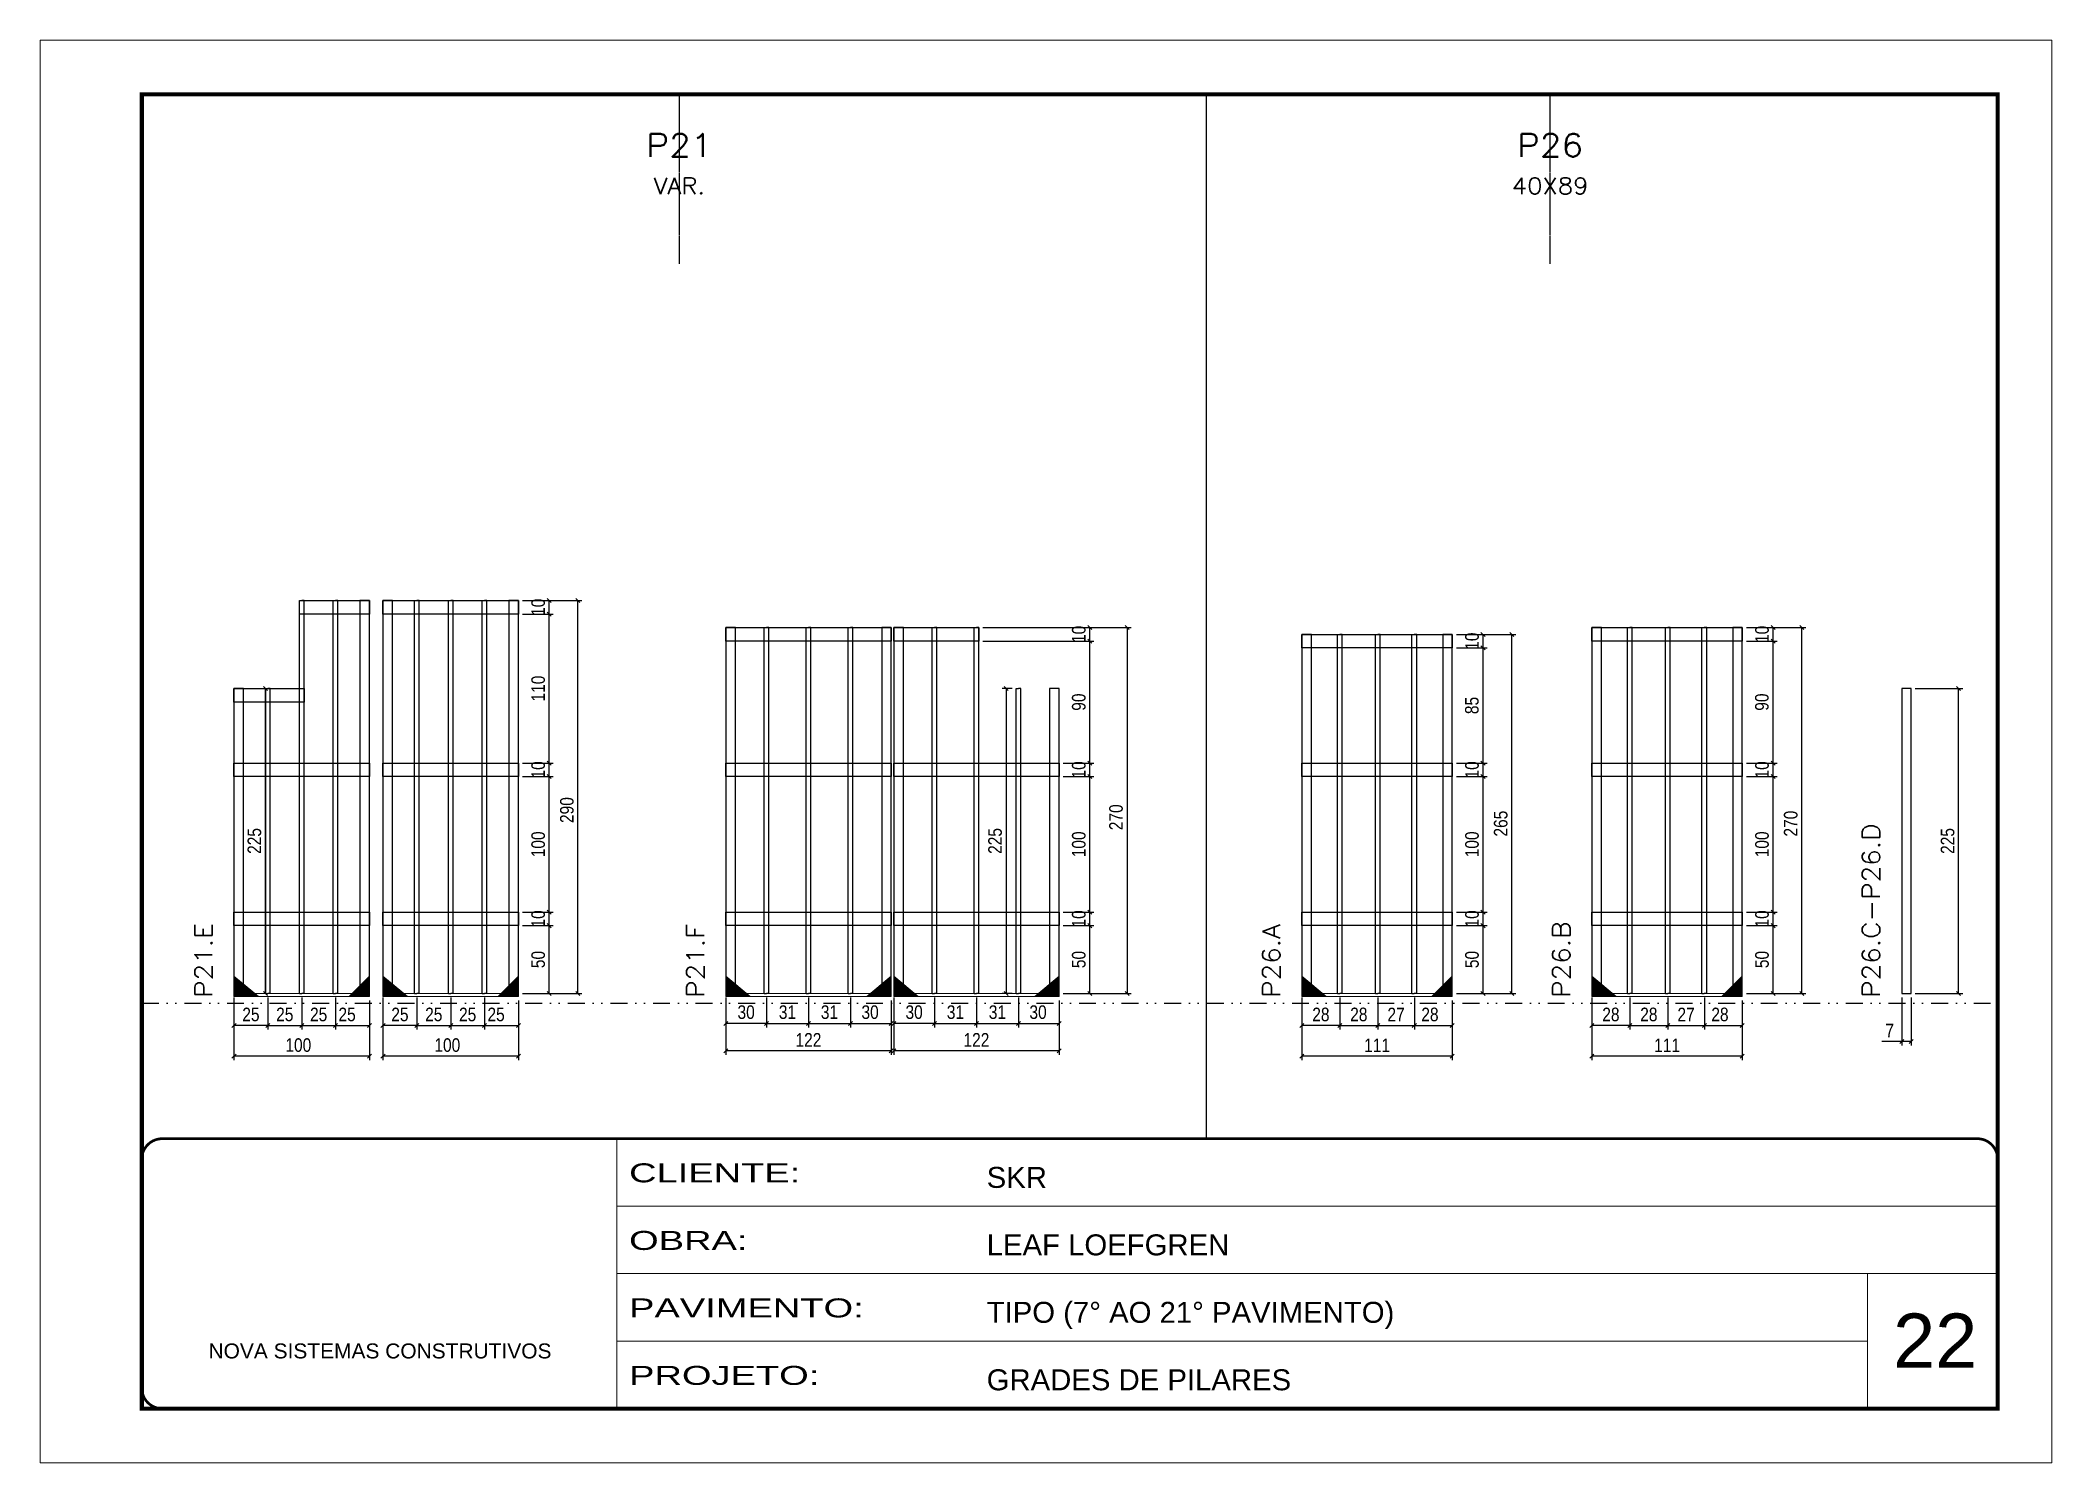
# Model space of a CAD drawing. Extents: x 14400 to 27878, y -21631 to 6985.
# Drawn here: x 16012 to 17497, y 192 to 1242 of the extents above; entities that cross this region are included whole.
import ezdxf
from ezdxf.enums import TextEntityAlignment as Align

# ---------------------------------------------------------------- set-up
doc = ezdxf.new("R2010")
doc.units = 0
for name, pattern in [('CONTINUO', [0]), ('DASHED', [0.75, 0.5, -0.25]), ('DIVIDE2', [0.625, 0.25, -0.125, 0, -0.125, 0, -0.125]), ('HIDDEN', [0.375, 0.25, -0.125])]:
    doc.linetypes.add(name, pattern=pattern)
for name, color, linetype, lineweight in [('CARIMBO', 255, 'Continuous', 9), ('Folhas', 255, 'Continuous', 9), ('Madeira', 126, 'Continuous', 18), ('Sarr 2.2x7', 40, 'Continuous', 9), ('SARRAFO DE PRESSAO', 251, 'DASHED', 9), ('Texto Seção', 7, 'Continuous', 15)]:
    doc.layers.add(name, color=color, linetype=linetype, lineweight=lineweight)
for name, color, linetype in [('COTA', 241, 'Continuous'), ('Nível', 160, 'Continuous'), ('SARR_2.2x10', 60, 'Continuous'), ('SARR_3.5x7', 81, 'Continuous'), ('SARR_7x7', 40, 'Continuous'), ('Texto de Titulo', 7, 'Continuous'), ('Texto Qtd Sarr', 242, 'Continuous')]:
    doc.layers.add(name, color=color, linetype=linetype)
doc.styles.add('ARIAL', font='arial.ttf')
doc.styles.add('COTA TECNICA', font='techl___.ttf', dxfattribs={"height": 10})
doc.styles.add('REGUA-120', font='ROMANS.shx', dxfattribs={"height": 15})
doc.styles.add('ROMANS', font='romans.shx')
doc.styles.add('Tecnologia', font='')
doc.styles.get('Tecnologia').set_extended_font_data('Forgotten Futurist')
doc.dimstyles.new('PAINEL', dxfattribs={"dimtxt": 10, "dimasz": 3, "dimexe": 3, "dimexo": 3, "dimgap": 3, "dimtad": 1, "dimdec": 1, "dimzin": 12, "dimdsep": 46, "dimtxsty": 'COTA TECNICA', "dimblk1": 'OBLIQUE', "dimblk2": 'OBLIQUE', "dimsah": 1, "dimcen": 0.9, "dimclrd": 4, "dimclre": 4, "dimclrt": 240, "dimadec": 1, "dimazin": 3, "dimtfac": 1, "dimtdec": 1, "dimtmove": 0, "dimatfit": 3, "dimfxl": 1, "dimtolj": 1, "dimtzin": 12, "dimarcsym": 0})

msp = doc.modelspace()

# ---------------------------------------------------------------- texts
at = {"layer": 'CARIMBO', "style": 'ARIAL'}
msp.add_text('22', height=40, dxfattribs=at).set_placement((17379.83, 262))
at = {"layer": 'Texto Seção', "style": 'REGUA-120', "width": 1.1}
for s, p in [('P26.C-P26.D', (17370.07, 535.02)), ('P21.E', (16139.01, 535.02)), ('P21.F', (16502.15, 535.02)), ('P26.A', (16927.22, 535.02)), ('P26.B', (17141.32, 535.02))]:
    msp.add_text(s, height=13, rotation=90, dxfattribs=at).set_placement(p)

# ---------------------------------------------------------------- blocks, each defined once
blk = doc.blocks.new('9999999999')
at = {"color": 30, "linetype": 'CONTINUO'}
for p, q in [((98564.6, 34230.2), (98564.6, 34429.4)), ((98564.6, 34379.6), (99584, 34379.6)), ((98564.6, 34329.8), (99488, 34329.8)), ((99584, 34329.8), (99488, 34329.8)), ((99488, 34329.8), (99488, 34230.2)), ((98564.6, 34280), (99488, 34280))]:
    blk.add_line(p, q, dxfattribs=at)
at = {"color": 30, "linetype": 'CONTINUO', "const_width": 2}
blk.add_lwpolyline([(99584, 34230.2), (99584, 34414.4, 0.414214), (99569, 34429.4), (98229, 34429.4, 0.414214), (98214, 34414.4), (98214, 34245.2, 0.414214), (98229, 34230.2), (99584, 34230.2)], format="xyb", dxfattribs=at)
at = {"layer": 'Folhas'}
blk.add_lwpolyline([(98139, 34190.2), (99624, 34190.2), (99624, 35240.2), (98139, 35240.2)], close=True, dxfattribs=at)
at = {"layer": 'Folhas', "color": 30, "const_width": 3}
blk.add_lwpolyline([(98214, 34230.2), (99584, 34230.2), (99584, 35200.2), (98214, 35200.2)], close=True, dxfattribs=at)
at = {"color": 7, "linetype": 'Continuous', "ltscale": 5, "style": 'ARIAL'}
for s, height, p in [('SKR', 15.48, (98837.7, 34393.1)), ('LEAF LOEFGREN', 15.483, (98837.7, 34343.3)), ('TIPO (7° AO 21° PAVIMENTO)', 15.483, (98837.7, 34293.5)), ('NOVA SISTEMAS CONSTRUTIVOS', 11.059, (98263.2, 34267.2)), ('GRADES DE PILARES', 15.483, (98837.7, 34243.7))]:
    blk.add_text(s, height=height, dxfattribs=at).set_placement(p)
at = {"layer": 'Folhas', "color": 7, "style": 'Tecnologia', "width": 1.5}
for s, p in [('CLIENTE:', (98573.7, 34397.2)), ('OBRA:', (98573.7, 34347.3)), ('PAVIMENTO:', (98573.7, 34297.5)), ('PROJETO:', (98573.7, 34247.7))]:
    blk.add_text(s, height=14, dxfattribs=at).set_placement(p)
blk = doc.blocks.new('_Oblique')
at = {"color": 0, "linetype": 'ByBlock', "lineweight": -2}
blk.add_line((-0.5, -0.5), (0.5, 0.5), dxfattribs=at)
blk = doc.blocks.new('*D6690')
at = {"layer": 'COTA', "color": 4, "lineweight": -2, "transparency": 16777216}
for p, q in [((16265, 520.1), (16265, 489)), ((16365, 520.1), (16365, 489)), ((16365, 492), (16265, 492))]:
    blk.add_line(p, q, dxfattribs=at)
at = {"layer": 'Defpoints', "color": 0, "transparency": 16777216}
for p in [(16265, 523.1), (16365, 523.1), (16265, 492)]:
    blk.add_point(p, dxfattribs=at)
at = {"layer": 'COTA', "color": 4, "lineweight": -2, "transparency": 16777216, "xscale": 3, "yscale": 3, "zscale": 3, "rotation": 180}
blk.add_blockref('_Oblique', (16265, 492), dxfattribs=at)
at = {"layer": 'COTA', "color": 4, "lineweight": -2, "transparency": 16777216, "xscale": 3, "yscale": 3, "zscale": 3}
blk.add_blockref('_Oblique', (16365, 492), dxfattribs=at)
at = {"layer": 'COTA', "color": 240, "transparency": 16777216, "insert": (16312.5, 500.1), "char_height": 10, "attachment_point": 5, "style": 'COTA TECNICA'}
blk.add_mtext('\\A1;100', dxfattribs=at)
blk = doc.blocks.new('*D6691')
at = {"layer": 'COTA', "color": 4, "lineweight": -2, "transparency": 16777216}
for p, q in [((16265, 535.3), (16265, 511.6)), ((16290, 535.3), (16290, 511.6)), ((16290, 514.6), (16265, 514.6))]:
    blk.add_line(p, q, dxfattribs=at)
at = {"layer": 'Defpoints', "color": 0, "transparency": 16777216}
for p in [(16265, 538.3), (16290, 538.3), (16265, 514.6)]:
    blk.add_point(p, dxfattribs=at)
at = {"layer": 'COTA', "color": 4, "lineweight": -2, "transparency": 16777216, "xscale": 3, "yscale": 3, "zscale": 3, "rotation": 180}
blk.add_blockref('_Oblique', (16265, 514.6), dxfattribs=at)
at = {"layer": 'COTA', "color": 4, "lineweight": -2, "transparency": 16777216, "xscale": 3, "yscale": 3, "zscale": 3}
blk.add_blockref('_Oblique', (16290, 514.6), dxfattribs=at)
at = {"layer": 'COTA', "color": 240, "transparency": 16777216, "insert": (16277.5, 522.7), "char_height": 10, "attachment_point": 5, "style": 'COTA TECNICA'}
blk.add_mtext('\\A1;25', dxfattribs=at)
blk = doc.blocks.new('*D6692')
at = {"layer": 'COTA', "color": 4, "lineweight": -2, "transparency": 16777216}
for p, q in [((16340, 535.3), (16340, 511.6)), ((16365, 533.1), (16365, 511.6)), ((16340, 514.6), (16365, 514.6))]:
    blk.add_line(p, q, dxfattribs=at)
at = {"layer": 'Defpoints', "color": 0, "transparency": 16777216}
for p in [(16340, 538.3), (16365, 536.1), (16365, 514.6)]:
    blk.add_point(p, dxfattribs=at)
at = {"layer": 'COTA', "color": 4, "lineweight": -2, "transparency": 16777216, "xscale": 3, "yscale": 3, "zscale": 3, "rotation": 180}
blk.add_blockref('_Oblique', (16340, 514.6), dxfattribs=at)
at = {"layer": 'COTA', "color": 4, "lineweight": -2, "transparency": 16777216, "xscale": 3, "yscale": 3, "zscale": 3}
blk.add_blockref('_Oblique', (16365, 514.6), dxfattribs=at)
at = {"layer": 'COTA', "color": 240, "transparency": 16777216, "insert": (16348.5, 522.7), "char_height": 10, "attachment_point": 5, "style": 'COTA TECNICA'}
blk.add_mtext('\\A1;25', dxfattribs=at)
blk = doc.blocks.new('*D6693')
at = {"layer": 'COTA', "color": 4, "lineweight": -2, "transparency": 16777216}
for p, q in [((16290, 535.3), (16290, 511.6)), ((16315, 535.3), (16315, 511.6)), ((16290, 514.6), (16315, 514.6))]:
    blk.add_line(p, q, dxfattribs=at)
at = {"layer": 'Defpoints', "color": 0, "transparency": 16777216}
for p in [(16290, 538.3), (16315, 538.3), (16315, 514.6)]:
    blk.add_point(p, dxfattribs=at)
at = {"layer": 'COTA', "color": 4, "lineweight": -2, "transparency": 16777216, "xscale": 3, "yscale": 3, "zscale": 3, "rotation": 180}
blk.add_blockref('_Oblique', (16290, 514.6), dxfattribs=at)
at = {"layer": 'COTA', "color": 4, "lineweight": -2, "transparency": 16777216, "xscale": 3, "yscale": 3, "zscale": 3}
blk.add_blockref('_Oblique', (16315, 514.6), dxfattribs=at)
at = {"layer": 'COTA', "color": 240, "transparency": 16777216, "insert": (16302.5, 522.7), "char_height": 10, "attachment_point": 5, "style": 'COTA TECNICA'}
blk.add_mtext('\\A1;25', dxfattribs=at)
blk = doc.blocks.new('*D6694')
at = {"layer": 'COTA', "color": 4, "lineweight": -2, "transparency": 16777216}
for p, q in [((16368, 588.3), (16390.7, 588.3)), ((16387.7, 538.3), (16387.7, 588.3)), ((16368, 538.3), (16390.7, 538.3))]:
    blk.add_line(p, q, dxfattribs=at)
at = {"layer": 'Defpoints', "color": 0, "transparency": 16777216}
for p in [(16365, 588.3), (16387.7, 588.3), (16365, 538.3)]:
    blk.add_point(p, dxfattribs=at)
at = {"layer": 'COTA', "color": 4, "lineweight": -2, "transparency": 16777216, "xscale": 3, "yscale": 3, "zscale": 3}
for p, rotation in [((16387.7, 588.3), 90), ((16387.7, 538.3), 270)]:
    blk.add_blockref('_Oblique', p, dxfattribs=dict(at, rotation=rotation))
at = {"layer": 'COTA', "color": 240, "transparency": 16777216, "insert": (16379.6, 563.3), "char_height": 10, "attachment_point": 5, "rotation": 90, "style": 'COTA TECNICA'}
blk.add_mtext('\\A1;50', dxfattribs=at)
blk = doc.blocks.new('*D6695')
at = {"layer": 'COTA', "color": 4, "lineweight": -2, "transparency": 16777216}
for p, q in [((16315, 535.3), (16315, 511.6)), ((16340, 535.3), (16340, 511.6)), ((16315, 514.6), (16340, 514.6))]:
    blk.add_line(p, q, dxfattribs=at)
at = {"layer": 'Defpoints', "color": 0, "transparency": 16777216}
for p in [(16315, 538.3), (16340, 538.3), (16340, 514.6)]:
    blk.add_point(p, dxfattribs=at)
at = {"layer": 'COTA', "color": 4, "lineweight": -2, "transparency": 16777216, "xscale": 3, "yscale": 3, "zscale": 3, "rotation": 180}
blk.add_blockref('_Oblique', (16315, 514.6), dxfattribs=at)
at = {"layer": 'COTA', "color": 4, "lineweight": -2, "transparency": 16777216, "xscale": 3, "yscale": 3, "zscale": 3}
blk.add_blockref('_Oblique', (16340, 514.6), dxfattribs=at)
at = {"layer": 'COTA', "color": 240, "transparency": 16777216, "insert": (16327.5, 522.7), "char_height": 10, "attachment_point": 5, "style": 'COTA TECNICA'}
blk.add_mtext('\\A1;25', dxfattribs=at)
blk = doc.blocks.new('*D6696')
at = {"layer": 'COTA', "color": 4, "lineweight": -2, "transparency": 16777216}
for p, q in [((16368, 598.3), (16390.7, 598.3)), ((16387.7, 588.3), (16387.7, 598.3)), ((16368, 588.3), (16390.7, 588.3))]:
    blk.add_line(p, q, dxfattribs=at)
at = {"layer": 'Defpoints', "color": 0, "transparency": 16777216}
for p in [(16365, 598.3), (16387.7, 598.3), (16365, 588.3)]:
    blk.add_point(p, dxfattribs=at)
at = {"layer": 'COTA', "color": 4, "lineweight": -2, "transparency": 16777216, "xscale": 3, "yscale": 3, "zscale": 3}
for p, rotation in [((16387.7, 598.3), 90), ((16387.7, 588.3), 270)]:
    blk.add_blockref('_Oblique', p, dxfattribs=dict(at, rotation=rotation))
at = {"layer": 'COTA', "color": 240, "transparency": 16777216, "insert": (16379.6, 593.3), "char_height": 10, "attachment_point": 5, "rotation": 90, "style": 'COTA TECNICA'}
blk.add_mtext('\\A1;10', dxfattribs=at)
blk = doc.blocks.new('*D6697')
at = {"layer": 'COTA', "color": 4, "lineweight": -2, "transparency": 16777216}
for p, q in [((16368, 698.3), (16390.7, 698.3)), ((16387.7, 598.3), (16387.7, 698.3)), ((16368, 598.3), (16390.7, 598.3))]:
    blk.add_line(p, q, dxfattribs=at)
at = {"layer": 'Defpoints', "color": 0, "transparency": 16777216}
for p in [(16365, 698.3), (16387.7, 698.3), (16365, 598.3)]:
    blk.add_point(p, dxfattribs=at)
at = {"layer": 'COTA', "color": 4, "lineweight": -2, "transparency": 16777216, "xscale": 3, "yscale": 3, "zscale": 3}
for p, rotation in [((16387.7, 698.3), 90), ((16387.7, 598.3), 270)]:
    blk.add_blockref('_Oblique', p, dxfattribs=dict(at, rotation=rotation))
at = {"layer": 'COTA', "color": 240, "transparency": 16777216, "insert": (16379.6, 648.3), "char_height": 10, "attachment_point": 5, "rotation": 90, "style": 'COTA TECNICA'}
blk.add_mtext('\\A1;100', dxfattribs=at)
blk = doc.blocks.new('*D6698')
at = {"layer": 'COTA', "color": 4, "lineweight": -2, "transparency": 16777216}
for p, q in [((16368, 708.3), (16390.7, 708.3)), ((16368, 698.3), (16390.7, 698.3)), ((16387.7, 698.3), (16387.7, 708.3))]:
    blk.add_line(p, q, dxfattribs=at)
at = {"layer": 'Defpoints', "color": 0, "transparency": 16777216}
for p in [(16365, 708.3), (16365, 698.3), (16387.7, 708.3)]:
    blk.add_point(p, dxfattribs=at)
at = {"layer": 'COTA', "color": 4, "lineweight": -2, "transparency": 16777216, "xscale": 3, "yscale": 3, "zscale": 3}
for p, rotation in [((16387.7, 708.3), 90), ((16387.7, 698.3), 270)]:
    blk.add_blockref('_Oblique', p, dxfattribs=dict(at, rotation=rotation))
at = {"layer": 'COTA', "color": 240, "transparency": 16777216, "insert": (16379.6, 703.3), "char_height": 10, "attachment_point": 5, "rotation": 90, "style": 'COTA TECNICA'}
blk.add_mtext('\\A1;10', dxfattribs=at)
blk = doc.blocks.new('*D6699')
at = {"layer": 'COTA', "color": 4, "lineweight": -2, "transparency": 16777216}
for p, q in [((16368, 828.3), (16411.9, 828.3)), ((16408.9, 538.3), (16408.9, 828.3)), ((16368, 538.3), (16411.9, 538.3))]:
    blk.add_line(p, q, dxfattribs=at)
at = {"layer": 'Defpoints', "color": 0, "transparency": 16777216}
for p in [(16365, 828.3), (16408.9, 828.3), (16365, 538.3)]:
    blk.add_point(p, dxfattribs=at)
at = {"layer": 'COTA', "color": 4, "lineweight": -2, "transparency": 16777216, "xscale": 3, "yscale": 3, "zscale": 3}
for p, rotation in [((16408.9, 828.3), 90), ((16408.9, 538.3), 270)]:
    blk.add_blockref('_Oblique', p, dxfattribs=dict(at, rotation=rotation))
at = {"layer": 'COTA', "color": 240, "transparency": 16777216, "insert": (16400.8, 673.6), "char_height": 10, "attachment_point": 5, "rotation": 90, "style": 'COTA TECNICA'}
blk.add_mtext('\\A1;290', dxfattribs=at)
blk = doc.blocks.new('*D6700')
at = {"layer": 'COTA', "color": 4, "lineweight": -2, "transparency": 16777216}
for p, q in [((16155, 520.1), (16155, 489)), ((16255, 520.1), (16255, 489)), ((16255, 492), (16155, 492))]:
    blk.add_line(p, q, dxfattribs=at)
at = {"layer": 'Defpoints', "color": 0, "transparency": 16777216}
for p in [(16155, 523.1), (16255, 523.1), (16155, 492)]:
    blk.add_point(p, dxfattribs=at)
at = {"layer": 'COTA', "color": 4, "lineweight": -2, "transparency": 16777216, "xscale": 3, "yscale": 3, "zscale": 3, "rotation": 180}
blk.add_blockref('_Oblique', (16155, 492), dxfattribs=at)
at = {"layer": 'COTA', "color": 4, "lineweight": -2, "transparency": 16777216, "xscale": 3, "yscale": 3, "zscale": 3}
blk.add_blockref('_Oblique', (16255, 492), dxfattribs=at)
at = {"layer": 'COTA', "color": 240, "transparency": 16777216, "insert": (16202.5, 500.1), "char_height": 10, "attachment_point": 5, "style": 'COTA TECNICA'}
blk.add_mtext('\\A1;100', dxfattribs=at)
blk = doc.blocks.new('*D6701')
at = {"layer": 'COTA', "color": 4, "lineweight": -2, "transparency": 16777216}
for p, q in [((16155, 535.3), (16155, 511.6)), ((16180, 535.3), (16180, 511.6)), ((16180, 514.6), (16155, 514.6))]:
    blk.add_line(p, q, dxfattribs=at)
at = {"layer": 'Defpoints', "color": 0, "transparency": 16777216}
for p in [(16155, 538.3), (16180, 538.3), (16155, 514.6)]:
    blk.add_point(p, dxfattribs=at)
at = {"layer": 'COTA', "color": 4, "lineweight": -2, "transparency": 16777216, "xscale": 3, "yscale": 3, "zscale": 3, "rotation": 180}
blk.add_blockref('_Oblique', (16155, 514.6), dxfattribs=at)
at = {"layer": 'COTA', "color": 4, "lineweight": -2, "transparency": 16777216, "xscale": 3, "yscale": 3, "zscale": 3}
blk.add_blockref('_Oblique', (16180, 514.6), dxfattribs=at)
at = {"layer": 'COTA', "color": 240, "transparency": 16777216, "insert": (16167.5, 522.7), "char_height": 10, "attachment_point": 5, "style": 'COTA TECNICA'}
blk.add_mtext('\\A1;25', dxfattribs=at)
blk = doc.blocks.new('*D6702')
at = {"layer": 'COTA', "color": 4, "lineweight": -2, "transparency": 16777216}
for p, q in [((16230, 535.3), (16230, 511.6)), ((16255, 533.1), (16255, 511.6)), ((16230, 514.6), (16255, 514.6))]:
    blk.add_line(p, q, dxfattribs=at)
at = {"layer": 'Defpoints', "color": 0, "transparency": 16777216}
for p in [(16230, 538.3), (16255, 536.1), (16255, 514.6)]:
    blk.add_point(p, dxfattribs=at)
at = {"layer": 'COTA', "color": 4, "lineweight": -2, "transparency": 16777216, "xscale": 3, "yscale": 3, "zscale": 3, "rotation": 180}
blk.add_blockref('_Oblique', (16230, 514.6), dxfattribs=at)
at = {"layer": 'COTA', "color": 4, "lineweight": -2, "transparency": 16777216, "xscale": 3, "yscale": 3, "zscale": 3}
blk.add_blockref('_Oblique', (16255, 514.6), dxfattribs=at)
at = {"layer": 'COTA', "color": 240, "transparency": 16777216, "insert": (16238.5, 522.7), "char_height": 10, "attachment_point": 5, "style": 'COTA TECNICA'}
blk.add_mtext('\\A1;25', dxfattribs=at)
blk = doc.blocks.new('*D6703')
at = {"layer": 'COTA', "color": 4, "lineweight": -2, "transparency": 16777216}
for p, q in [((16180, 535.3), (16180, 511.6)), ((16205, 535.3), (16205, 511.6)), ((16180, 514.6), (16205, 514.6))]:
    blk.add_line(p, q, dxfattribs=at)
at = {"layer": 'Defpoints', "color": 0, "transparency": 16777216}
for p in [(16180, 538.3), (16205, 538.3), (16205, 514.6)]:
    blk.add_point(p, dxfattribs=at)
at = {"layer": 'COTA', "color": 4, "lineweight": -2, "transparency": 16777216, "xscale": 3, "yscale": 3, "zscale": 3, "rotation": 180}
blk.add_blockref('_Oblique', (16180, 514.6), dxfattribs=at)
at = {"layer": 'COTA', "color": 4, "lineweight": -2, "transparency": 16777216, "xscale": 3, "yscale": 3, "zscale": 3}
blk.add_blockref('_Oblique', (16205, 514.6), dxfattribs=at)
at = {"layer": 'COTA', "color": 240, "transparency": 16777216, "insert": (16192.5, 522.7), "char_height": 10, "attachment_point": 5, "style": 'COTA TECNICA'}
blk.add_mtext('\\A1;25', dxfattribs=at)
blk = doc.blocks.new('*D6704')
at = {"layer": 'COTA', "color": 4, "lineweight": -2, "transparency": 16777216}
for p, q in [((16205, 535.3), (16205, 511.6)), ((16230, 535.3), (16230, 511.6)), ((16205, 514.6), (16230, 514.6))]:
    blk.add_line(p, q, dxfattribs=at)
at = {"layer": 'Defpoints', "color": 0, "transparency": 16777216}
for p in [(16205, 538.3), (16230, 538.3), (16230, 514.6)]:
    blk.add_point(p, dxfattribs=at)
at = {"layer": 'COTA', "color": 4, "lineweight": -2, "transparency": 16777216, "xscale": 3, "yscale": 3, "zscale": 3, "rotation": 180}
blk.add_blockref('_Oblique', (16205, 514.6), dxfattribs=at)
at = {"layer": 'COTA', "color": 4, "lineweight": -2, "transparency": 16777216, "xscale": 3, "yscale": 3, "zscale": 3}
blk.add_blockref('_Oblique', (16230, 514.6), dxfattribs=at)
at = {"layer": 'COTA', "color": 240, "transparency": 16777216, "insert": (16217.5, 522.7), "char_height": 10, "attachment_point": 5, "style": 'COTA TECNICA'}
blk.add_mtext('\\A1;25', dxfattribs=at)
blk = doc.blocks.new('*D6705')
at = {"layer": 'COTA', "color": 4, "lineweight": -2, "transparency": 16777216}
for p, q in [((16368, 818.3), (16390.7, 818.3)), ((16387.7, 708.3), (16387.7, 818.3)), ((16368, 708.3), (16390.7, 708.3))]:
    blk.add_line(p, q, dxfattribs=at)
at = {"layer": 'Defpoints', "color": 0, "transparency": 16777216}
for p in [(16365, 818.3), (16387.7, 818.3), (16365, 708.3)]:
    blk.add_point(p, dxfattribs=at)
at = {"layer": 'COTA', "color": 4, "lineweight": -2, "transparency": 16777216, "xscale": 3, "yscale": 3, "zscale": 3}
for p, rotation in [((16387.7, 818.3), 90), ((16387.7, 708.3), 270)]:
    blk.add_blockref('_Oblique', p, dxfattribs=dict(at, rotation=rotation))
at = {"layer": 'COTA', "color": 240, "transparency": 16777216, "insert": (16379.6, 763.3), "char_height": 10, "attachment_point": 5, "rotation": 90, "style": 'COTA TECNICA'}
blk.add_mtext('\\A1;110', dxfattribs=at)
blk = doc.blocks.new('*D6706')
at = {"layer": 'COTA', "color": 4, "lineweight": -2, "transparency": 16777216}
for p, q in [((16368, 828.3), (16390.7, 828.3)), ((16368, 818.3), (16390.7, 818.3)), ((16387.7, 818.3), (16387.7, 828.3))]:
    blk.add_line(p, q, dxfattribs=at)
at = {"layer": 'Defpoints', "color": 0, "transparency": 16777216}
for p in [(16365, 828.3), (16365, 818.3), (16387.7, 828.3)]:
    blk.add_point(p, dxfattribs=at)
at = {"layer": 'COTA', "color": 4, "lineweight": -2, "transparency": 16777216, "xscale": 3, "yscale": 3, "zscale": 3}
for p, rotation in [((16387.7, 828.3), 90), ((16387.7, 818.3), 270)]:
    blk.add_blockref('_Oblique', p, dxfattribs=dict(at, rotation=rotation))
at = {"layer": 'COTA', "color": 240, "transparency": 16777216, "insert": (16379.6, 823.3), "char_height": 10, "attachment_point": 5, "rotation": 90, "style": 'COTA TECNICA'}
blk.add_mtext('\\A1;10', dxfattribs=at)
blk = doc.blocks.new('*D6707')
at = {"layer": 'COTA', "color": 4, "lineweight": -2, "transparency": 16777216}
for p, q in [((16642.1, 520.1), (16642.1, 493)), ((16764.1, 520.1), (16764.1, 493)), ((16764.1, 496), (16642.1, 496))]:
    blk.add_line(p, q, dxfattribs=at)
at = {"layer": 'Defpoints', "color": 0, "transparency": 16777216}
for p in [(16642.1, 523.1), (16764.1, 523.1), (16642.1, 496)]:
    blk.add_point(p, dxfattribs=at)
at = {"layer": 'COTA', "color": 4, "lineweight": -2, "transparency": 16777216, "xscale": 3, "yscale": 3, "zscale": 3, "rotation": 180}
blk.add_blockref('_Oblique', (16642.1, 496), dxfattribs=at)
at = {"layer": 'COTA', "color": 4, "lineweight": -2, "transparency": 16777216, "xscale": 3, "yscale": 3, "zscale": 3}
blk.add_blockref('_Oblique', (16764.1, 496), dxfattribs=at)
at = {"layer": 'COTA', "color": 240, "transparency": 16777216, "insert": (16703.1, 504), "char_height": 10, "attachment_point": 5, "style": 'COTA TECNICA'}
blk.add_mtext('\\A1;122', dxfattribs=at)
blk = doc.blocks.new('*D6708')
at = {"layer": 'COTA', "color": 4, "lineweight": -2, "transparency": 16777216}
for p, q in [((16642.1, 535.3), (16642.1, 513.1)), ((16672.1, 535.3), (16672.1, 513.1)), ((16672.1, 516.1), (16642.1, 516.1))]:
    blk.add_line(p, q, dxfattribs=at)
at = {"layer": 'Defpoints', "color": 0, "transparency": 16777216}
for p in [(16642.1, 538.3), (16672.1, 538.3), (16642.1, 516.1)]:
    blk.add_point(p, dxfattribs=at)
at = {"layer": 'COTA', "color": 4, "lineweight": -2, "transparency": 16777216, "xscale": 3, "yscale": 3, "zscale": 3, "rotation": 180}
blk.add_blockref('_Oblique', (16642.1, 516.1), dxfattribs=at)
at = {"layer": 'COTA', "color": 4, "lineweight": -2, "transparency": 16777216, "xscale": 3, "yscale": 3, "zscale": 3}
blk.add_blockref('_Oblique', (16672.1, 516.1), dxfattribs=at)
at = {"layer": 'COTA', "color": 240, "transparency": 16777216, "insert": (16657.1, 524.4), "char_height": 10, "attachment_point": 5, "style": 'COTA TECNICA'}
blk.add_mtext('\\A1;30', dxfattribs=at)
blk = doc.blocks.new('*D6709')
at = {"layer": 'COTA', "color": 4, "lineweight": -2, "transparency": 16777216}
for p, q in [((16734.1, 535.3), (16734.1, 513.1)), ((16764.1, 533.1), (16764.1, 513.1)), ((16734.1, 516.1), (16764.1, 516.1))]:
    blk.add_line(p, q, dxfattribs=at)
at = {"layer": 'Defpoints', "color": 0, "transparency": 16777216}
for p in [(16734.1, 538.3), (16764.1, 536.1), (16764.1, 516.1)]:
    blk.add_point(p, dxfattribs=at)
at = {"layer": 'COTA', "color": 4, "lineweight": -2, "transparency": 16777216, "xscale": 3, "yscale": 3, "zscale": 3, "rotation": 180}
blk.add_blockref('_Oblique', (16734.1, 516.1), dxfattribs=at)
at = {"layer": 'COTA', "color": 4, "lineweight": -2, "transparency": 16777216, "xscale": 3, "yscale": 3, "zscale": 3}
blk.add_blockref('_Oblique', (16764.1, 516.1), dxfattribs=at)
at = {"layer": 'COTA', "color": 240, "transparency": 16777216, "insert": (16748.6, 524.4), "char_height": 10, "attachment_point": 5, "style": 'COTA TECNICA'}
blk.add_mtext('\\A1;30', dxfattribs=at)
blk = doc.blocks.new('*D6710')
at = {"layer": 'COTA', "color": 4, "lineweight": -2, "transparency": 16777216}
for p, q in [((16672.1, 535.3), (16672.1, 513.1)), ((16703.1, 535.3), (16703.1, 513.1)), ((16672.1, 516.1), (16703.1, 516.1))]:
    blk.add_line(p, q, dxfattribs=at)
at = {"layer": 'Defpoints', "color": 0, "transparency": 16777216}
for p in [(16672.1, 538.3), (16703.1, 538.3), (16703.1, 516.1)]:
    blk.add_point(p, dxfattribs=at)
at = {"layer": 'COTA', "color": 4, "lineweight": -2, "transparency": 16777216, "xscale": 3, "yscale": 3, "zscale": 3, "rotation": 180}
blk.add_blockref('_Oblique', (16672.1, 516.1), dxfattribs=at)
at = {"layer": 'COTA', "color": 4, "lineweight": -2, "transparency": 16777216, "xscale": 3, "yscale": 3, "zscale": 3}
blk.add_blockref('_Oblique', (16703.1, 516.1), dxfattribs=at)
at = {"layer": 'COTA', "color": 240, "transparency": 16777216, "insert": (16687.6, 524.4), "char_height": 10, "attachment_point": 5, "style": 'COTA TECNICA'}
blk.add_mtext('\\A1;31', dxfattribs=at)
blk = doc.blocks.new('*D6711')
at = {"layer": 'COTA', "color": 4, "lineweight": -2, "transparency": 16777216}
for p, q in [((16767.1, 588.3), (16789.8, 588.3)), ((16786.8, 538.3), (16786.8, 588.3)), ((16767.1, 538.3), (16789.8, 538.3))]:
    blk.add_line(p, q, dxfattribs=at)
at = {"layer": 'Defpoints', "color": 0, "transparency": 16777216}
for p in [(16764.1, 588.3), (16786.8, 588.3), (16764.1, 538.3)]:
    blk.add_point(p, dxfattribs=at)
at = {"layer": 'COTA', "color": 4, "lineweight": -2, "transparency": 16777216, "xscale": 3, "yscale": 3, "zscale": 3}
for p, rotation in [((16786.8, 588.3), 90), ((16786.8, 538.3), 270)]:
    blk.add_blockref('_Oblique', p, dxfattribs=dict(at, rotation=rotation))
at = {"layer": 'COTA', "color": 240, "transparency": 16777216, "insert": (16778.7, 563.3), "char_height": 10, "attachment_point": 5, "rotation": 90, "style": 'COTA TECNICA'}
blk.add_mtext('\\A1;50', dxfattribs=at)
blk = doc.blocks.new('*D6712')
at = {"layer": 'COTA', "color": 4, "lineweight": -2, "transparency": 16777216}
for p, q in [((16703.1, 535.3), (16703.1, 513.1)), ((16734.1, 535.3), (16734.1, 513.1)), ((16703.1, 516.1), (16734.1, 516.1))]:
    blk.add_line(p, q, dxfattribs=at)
at = {"layer": 'Defpoints', "color": 0, "transparency": 16777216}
for p in [(16703.1, 538.3), (16734.1, 538.3), (16734.1, 516.1)]:
    blk.add_point(p, dxfattribs=at)
at = {"layer": 'COTA', "color": 4, "lineweight": -2, "transparency": 16777216, "xscale": 3, "yscale": 3, "zscale": 3, "rotation": 180}
blk.add_blockref('_Oblique', (16703.1, 516.1), dxfattribs=at)
at = {"layer": 'COTA', "color": 4, "lineweight": -2, "transparency": 16777216, "xscale": 3, "yscale": 3, "zscale": 3}
blk.add_blockref('_Oblique', (16734.1, 516.1), dxfattribs=at)
at = {"layer": 'COTA', "color": 240, "transparency": 16777216, "insert": (16718.6, 524.4), "char_height": 10, "attachment_point": 5, "style": 'COTA TECNICA'}
blk.add_mtext('\\A1;31', dxfattribs=at)
blk = doc.blocks.new('*D6713')
at = {"layer": 'COTA', "color": 4, "lineweight": -2, "transparency": 16777216}
for p, q in [((16767.1, 598.3), (16789.8, 598.3)), ((16786.8, 588.3), (16786.8, 598.3)), ((16767.1, 588.3), (16789.8, 588.3))]:
    blk.add_line(p, q, dxfattribs=at)
at = {"layer": 'Defpoints', "color": 0, "transparency": 16777216}
for p in [(16764.1, 598.3), (16786.8, 598.3), (16764.1, 588.3)]:
    blk.add_point(p, dxfattribs=at)
at = {"layer": 'COTA', "color": 4, "lineweight": -2, "transparency": 16777216, "xscale": 3, "yscale": 3, "zscale": 3}
for p, rotation in [((16786.8, 598.3), 90), ((16786.8, 588.3), 270)]:
    blk.add_blockref('_Oblique', p, dxfattribs=dict(at, rotation=rotation))
at = {"layer": 'COTA', "color": 240, "transparency": 16777216, "insert": (16778.7, 593.3), "char_height": 10, "attachment_point": 5, "rotation": 90, "style": 'COTA TECNICA'}
blk.add_mtext('\\A1;10', dxfattribs=at)
blk = doc.blocks.new('*D6714')
at = {"layer": 'COTA', "color": 4, "lineweight": -2, "transparency": 16777216}
for p, q in [((16767.1, 698.3), (16789.8, 698.3)), ((16786.8, 598.3), (16786.8, 698.3)), ((16767.1, 598.3), (16789.8, 598.3))]:
    blk.add_line(p, q, dxfattribs=at)
at = {"layer": 'Defpoints', "color": 0, "transparency": 16777216}
for p in [(16764.1, 698.3), (16786.8, 698.3), (16764.1, 598.3)]:
    blk.add_point(p, dxfattribs=at)
at = {"layer": 'COTA', "color": 4, "lineweight": -2, "transparency": 16777216, "xscale": 3, "yscale": 3, "zscale": 3}
for p, rotation in [((16786.8, 698.3), 90), ((16786.8, 598.3), 270)]:
    blk.add_blockref('_Oblique', p, dxfattribs=dict(at, rotation=rotation))
at = {"layer": 'COTA', "color": 240, "transparency": 16777216, "insert": (16778.7, 648.3), "char_height": 10, "attachment_point": 5, "rotation": 90, "style": 'COTA TECNICA'}
blk.add_mtext('\\A1;100', dxfattribs=at)
blk = doc.blocks.new('*D6715')
at = {"layer": 'COTA', "color": 4, "lineweight": -2, "transparency": 16777216}
for p, q in [((16767.1, 708.3), (16789.8, 708.3)), ((16767.1, 698.3), (16789.8, 698.3)), ((16786.8, 698.3), (16786.8, 708.3))]:
    blk.add_line(p, q, dxfattribs=at)
at = {"layer": 'Defpoints', "color": 0, "transparency": 16777216}
for p in [(16764.1, 708.3), (16764.1, 698.3), (16786.8, 708.3)]:
    blk.add_point(p, dxfattribs=at)
at = {"layer": 'COTA', "color": 4, "lineweight": -2, "transparency": 16777216, "xscale": 3, "yscale": 3, "zscale": 3}
for p, rotation in [((16786.8, 708.3), 90), ((16786.8, 698.3), 270)]:
    blk.add_blockref('_Oblique', p, dxfattribs=dict(at, rotation=rotation))
at = {"layer": 'COTA', "color": 240, "transparency": 16777216, "insert": (16778.7, 703.3), "char_height": 10, "attachment_point": 5, "rotation": 90, "style": 'COTA TECNICA'}
blk.add_mtext('\\A1;10', dxfattribs=at)
blk = doc.blocks.new('*D6716')
at = {"layer": 'COTA', "color": 4, "lineweight": -2, "transparency": 16777216}
for p, q in [((16707.8, 798.3), (16789.8, 798.3)), ((16786.8, 708.3), (16786.8, 798.3)), ((16767.1, 708.3), (16789.8, 708.3))]:
    blk.add_line(p, q, dxfattribs=at)
at = {"layer": 'Defpoints', "color": 0, "transparency": 16777216}
for p in [(16704.8, 798.3), (16786.8, 798.3), (16764.1, 708.3)]:
    blk.add_point(p, dxfattribs=at)
at = {"layer": 'COTA', "color": 4, "lineweight": -2, "transparency": 16777216, "xscale": 3, "yscale": 3, "zscale": 3}
for p, rotation in [((16786.8, 798.3), 90), ((16786.8, 708.3), 270)]:
    blk.add_blockref('_Oblique', p, dxfattribs=dict(at, rotation=rotation))
at = {"layer": 'COTA', "color": 240, "transparency": 16777216, "insert": (16778.7, 753.3), "char_height": 10, "attachment_point": 5, "rotation": 90, "style": 'COTA TECNICA'}
blk.add_mtext('\\A1;90', dxfattribs=at)
blk = doc.blocks.new('*D6717')
at = {"layer": 'COTA', "color": 4, "lineweight": -2, "transparency": 16777216}
for p, q in [((16707.8, 808.3), (16789.8, 808.3)), ((16786.8, 798.3), (16786.8, 808.3)), ((16707.8, 798.3), (16789.8, 798.3))]:
    blk.add_line(p, q, dxfattribs=at)
at = {"layer": 'Defpoints', "color": 0, "transparency": 16777216}
for p in [(16704.8, 808.3), (16786.8, 808.3), (16704.8, 798.3)]:
    blk.add_point(p, dxfattribs=at)
at = {"layer": 'COTA', "color": 4, "lineweight": -2, "transparency": 16777216, "xscale": 3, "yscale": 3, "zscale": 3}
for p, rotation in [((16786.8, 808.3), 90), ((16786.8, 798.3), 270)]:
    blk.add_blockref('_Oblique', p, dxfattribs=dict(at, rotation=rotation))
at = {"layer": 'COTA', "color": 240, "transparency": 16777216, "insert": (16778.7, 803.3), "char_height": 10, "attachment_point": 5, "rotation": 90, "style": 'COTA TECNICA'}
blk.add_mtext('\\A1;10', dxfattribs=at)
blk = doc.blocks.new('*D6718')
at = {"layer": 'COTA', "color": 4, "lineweight": -2, "transparency": 16777216}
for p, q in [((16707.8, 808.3), (16817.3, 808.3)), ((16814.3, 808.3), (16814.3, 538.3)), ((16767.1, 538.3), (16817.3, 538.3))]:
    blk.add_line(p, q, dxfattribs=at)
at = {"layer": 'Defpoints', "color": 0, "transparency": 16777216}
for p in [(16704.8, 808.3), (16764.1, 538.3), (16814.3, 538.3)]:
    blk.add_point(p, dxfattribs=at)
at = {"layer": 'COTA', "color": 4, "lineweight": -2, "transparency": 16777216, "xscale": 3, "yscale": 3, "zscale": 3}
for p, rotation in [((16814.3, 808.3), 90), ((16814.3, 538.3), 270)]:
    blk.add_blockref('_Oblique', p, dxfattribs=dict(at, rotation=rotation))
at = {"layer": 'COTA', "color": 240, "transparency": 16777216, "insert": (16806.2, 668.3), "char_height": 10, "attachment_point": 5, "rotation": 90, "style": 'COTA TECNICA'}
blk.add_mtext('\\A1;270', dxfattribs=at)
blk = doc.blocks.new('*D6719')
at = {"layer": 'COTA', "color": 4, "lineweight": -2, "transparency": 16777216}
for p, q in [((16518.1, 520.1), (16518.1, 493)), ((16640.1, 520.1), (16640.1, 493)), ((16640.1, 496), (16518.1, 496))]:
    blk.add_line(p, q, dxfattribs=at)
at = {"layer": 'Defpoints', "color": 0, "transparency": 16777216}
for p in [(16518.1, 523.1), (16640.1, 523.1), (16518.1, 496)]:
    blk.add_point(p, dxfattribs=at)
at = {"layer": 'COTA', "color": 4, "lineweight": -2, "transparency": 16777216, "xscale": 3, "yscale": 3, "zscale": 3, "rotation": 180}
blk.add_blockref('_Oblique', (16518.1, 496), dxfattribs=at)
at = {"layer": 'COTA', "color": 4, "lineweight": -2, "transparency": 16777216, "xscale": 3, "yscale": 3, "zscale": 3}
blk.add_blockref('_Oblique', (16640.1, 496), dxfattribs=at)
at = {"layer": 'COTA', "color": 240, "transparency": 16777216, "insert": (16579.1, 504), "char_height": 10, "attachment_point": 5, "style": 'COTA TECNICA'}
blk.add_mtext('\\A1;122', dxfattribs=at)
blk = doc.blocks.new('*D6720')
at = {"layer": 'COTA', "color": 4, "lineweight": -2, "transparency": 16777216}
for p, q in [((16518.1, 535.3), (16518.1, 513.1)), ((16548.1, 535.3), (16548.1, 513.1)), ((16548.1, 516.1), (16518.1, 516.1))]:
    blk.add_line(p, q, dxfattribs=at)
at = {"layer": 'Defpoints', "color": 0, "transparency": 16777216}
for p in [(16518.1, 538.3), (16548.1, 538.3), (16518.1, 516.1)]:
    blk.add_point(p, dxfattribs=at)
at = {"layer": 'COTA', "color": 4, "lineweight": -2, "transparency": 16777216, "xscale": 3, "yscale": 3, "zscale": 3, "rotation": 180}
blk.add_blockref('_Oblique', (16518.1, 516.1), dxfattribs=at)
at = {"layer": 'COTA', "color": 4, "lineweight": -2, "transparency": 16777216, "xscale": 3, "yscale": 3, "zscale": 3}
blk.add_blockref('_Oblique', (16548.1, 516.1), dxfattribs=at)
at = {"layer": 'COTA', "color": 240, "transparency": 16777216, "insert": (16533.1, 524.4), "char_height": 10, "attachment_point": 5, "style": 'COTA TECNICA'}
blk.add_mtext('\\A1;30', dxfattribs=at)
blk = doc.blocks.new('*D6721')
at = {"layer": 'COTA', "color": 4, "lineweight": -2, "transparency": 16777216}
for p, q in [((16610.1, 535.3), (16610.1, 513.1)), ((16640.1, 533.1), (16640.1, 513.1)), ((16610.1, 516.1), (16640.1, 516.1))]:
    blk.add_line(p, q, dxfattribs=at)
at = {"layer": 'Defpoints', "color": 0, "transparency": 16777216}
for p in [(16610.1, 538.3), (16640.1, 536.1), (16640.1, 516.1)]:
    blk.add_point(p, dxfattribs=at)
at = {"layer": 'COTA', "color": 4, "lineweight": -2, "transparency": 16777216, "xscale": 3, "yscale": 3, "zscale": 3, "rotation": 180}
blk.add_blockref('_Oblique', (16610.1, 516.1), dxfattribs=at)
at = {"layer": 'COTA', "color": 4, "lineweight": -2, "transparency": 16777216, "xscale": 3, "yscale": 3, "zscale": 3}
blk.add_blockref('_Oblique', (16640.1, 516.1), dxfattribs=at)
at = {"layer": 'COTA', "color": 240, "transparency": 16777216, "insert": (16624.6, 524.4), "char_height": 10, "attachment_point": 5, "style": 'COTA TECNICA'}
blk.add_mtext('\\A1;30', dxfattribs=at)
blk = doc.blocks.new('*D6722')
at = {"layer": 'COTA', "color": 4, "lineweight": -2, "transparency": 16777216}
for p, q in [((16548.1, 535.3), (16548.1, 513.1)), ((16579.1, 535.3), (16579.1, 513.1)), ((16548.1, 516.1), (16579.1, 516.1))]:
    blk.add_line(p, q, dxfattribs=at)
at = {"layer": 'Defpoints', "color": 0, "transparency": 16777216}
for p in [(16548.1, 538.3), (16579.1, 538.3), (16579.1, 516.1)]:
    blk.add_point(p, dxfattribs=at)
at = {"layer": 'COTA', "color": 4, "lineweight": -2, "transparency": 16777216, "xscale": 3, "yscale": 3, "zscale": 3, "rotation": 180}
blk.add_blockref('_Oblique', (16548.1, 516.1), dxfattribs=at)
at = {"layer": 'COTA', "color": 4, "lineweight": -2, "transparency": 16777216, "xscale": 3, "yscale": 3, "zscale": 3}
blk.add_blockref('_Oblique', (16579.1, 516.1), dxfattribs=at)
at = {"layer": 'COTA', "color": 240, "transparency": 16777216, "insert": (16563.6, 524.4), "char_height": 10, "attachment_point": 5, "style": 'COTA TECNICA'}
blk.add_mtext('\\A1;31', dxfattribs=at)
blk = doc.blocks.new('*D6723')
at = {"layer": 'COTA', "color": 4, "lineweight": -2, "transparency": 16777216}
for p, q in [((16579.1, 535.3), (16579.1, 513.1)), ((16610.1, 535.3), (16610.1, 513.1)), ((16579.1, 516.1), (16610.1, 516.1))]:
    blk.add_line(p, q, dxfattribs=at)
at = {"layer": 'Defpoints', "color": 0, "transparency": 16777216}
for p in [(16579.1, 538.3), (16610.1, 538.3), (16610.1, 516.1)]:
    blk.add_point(p, dxfattribs=at)
at = {"layer": 'COTA', "color": 4, "lineweight": -2, "transparency": 16777216, "xscale": 3, "yscale": 3, "zscale": 3, "rotation": 180}
blk.add_blockref('_Oblique', (16579.1, 516.1), dxfattribs=at)
at = {"layer": 'COTA', "color": 4, "lineweight": -2, "transparency": 16777216, "xscale": 3, "yscale": 3, "zscale": 3}
blk.add_blockref('_Oblique', (16610.1, 516.1), dxfattribs=at)
at = {"layer": 'COTA', "color": 240, "transparency": 16777216, "insert": (16594.6, 524.4), "char_height": 10, "attachment_point": 5, "style": 'COTA TECNICA'}
blk.add_mtext('\\A1;31', dxfattribs=at)
blk = doc.blocks.new('titulo1')
at = {"layer": 'Defpoints', "color": 252, "linetype": 'HIDDEN', "ltscale": 2}
blk.add_line((0, 0), (0, 125), dxfattribs=at)
at = {"layer": 'Defpoints', "style": 'ROMANS', "oblique": 15}
blk.add_attdef('FOLHA', text='', height=10, dxfattribs=at).set_placement((0, 15.6), align=Align.MIDDLE_CENTER)
at = {"layer": 'Texto Qtd Sarr', "color": 3, "style": 'ROMANS', "oblique": 15}
for tag, height, p in [('TITULO', 17, (0, 71.4)), ('SEÇÃO', 12, (0, 41.5))]:
    blk.add_attdef(tag, text='', height=height, dxfattribs=at).set_placement(p, align=Align.MIDDLE_CENTER)
blk = doc.blocks.new('*D6725')
at = {"layer": 'COTA', "color": 4, "lineweight": -2, "transparency": 16777216}
for p, q in [((16175.3, 763.3), (16175.3, 763.3)), ((16178.3, 763.3), (16178.3, 538.3)), ((16181.3, 538.3), (16181.3, 538.3))]:
    blk.add_line(p, q, dxfattribs=at)
at = {"layer": 'Defpoints', "color": 0, "transparency": 16777216}
for p in [(16178.3, 763.3), (16178.3, 538.3), (16178.3, 538.3)]:
    blk.add_point(p, dxfattribs=at)
at = {"layer": 'COTA', "color": 4, "lineweight": -2, "transparency": 16777216, "xscale": 3, "yscale": 3, "zscale": 3}
for p, rotation in [((16178.3, 763.3), 90), ((16178.3, 538.3), 270)]:
    blk.add_blockref('_Oblique', p, dxfattribs=dict(at, rotation=rotation))
at = {"layer": 'COTA', "color": 240, "transparency": 16777216, "insert": (16170.1, 650.8), "char_height": 10, "attachment_point": 5, "rotation": 90, "style": 'COTA TECNICA'}
blk.add_mtext('\\A1;225', dxfattribs=at)
blk = doc.blocks.new('*D6803')
at = {"layer": 'COTA', "color": 4, "lineweight": -2, "transparency": 16777216}
for p, q in [((16729.4, 763.3), (16722, 763.3)), ((16725, 763.3), (16725, 538.3)), ((16729.4, 538.3), (16722, 538.3))]:
    blk.add_line(p, q, dxfattribs=at)
at = {"layer": 'Defpoints', "color": 0, "transparency": 16777216}
for p in [(16732.4, 763.3), (16725, 538.3), (16732.4, 538.3)]:
    blk.add_point(p, dxfattribs=at)
at = {"layer": 'COTA', "color": 4, "lineweight": -2, "transparency": 16777216, "xscale": 3, "yscale": 3, "zscale": 3}
for p, rotation in [((16725, 763.3), 90), ((16725, 538.3), 270)]:
    blk.add_blockref('_Oblique', p, dxfattribs=dict(at, rotation=rotation))
at = {"layer": 'COTA', "color": 240, "transparency": 16777216, "insert": (16716.9, 650.8), "char_height": 10, "attachment_point": 5, "rotation": 90, "style": 'COTA TECNICA'}
blk.add_mtext('\\A1;225', dxfattribs=at)
blk = doc.blocks.new('*D6880')
at = {"layer": 'COTA', "color": 4, "lineweight": -2, "transparency": 16777216}
for p, q in [((16943.4, 535.3), (16943.4, 511.6)), ((16971.4, 535.3), (16971.4, 511.6)), ((16971.4, 514.6), (16943.4, 514.6))]:
    blk.add_line(p, q, dxfattribs=at)
at = {"layer": 'Defpoints', "color": 0, "transparency": 16777216}
for p in [(16943.4, 538.3), (16971.4, 538.3), (16943.4, 514.6)]:
    blk.add_point(p, dxfattribs=at)
at = {"layer": 'COTA', "color": 4, "lineweight": -2, "transparency": 16777216, "xscale": 3, "yscale": 3, "zscale": 3, "rotation": 180}
blk.add_blockref('_Oblique', (16943.4, 514.6), dxfattribs=at)
at = {"layer": 'COTA', "color": 4, "lineweight": -2, "transparency": 16777216, "xscale": 3, "yscale": 3, "zscale": 3}
blk.add_blockref('_Oblique', (16971.4, 514.6), dxfattribs=at)
at = {"layer": 'COTA', "color": 240, "transparency": 16777216, "insert": (16957.4, 522.7), "char_height": 10, "attachment_point": 5, "style": 'COTA TECNICA'}
blk.add_mtext('\\A1;28', dxfattribs=at)
blk = doc.blocks.new('*D6881')
at = {"layer": 'COTA', "color": 4, "lineweight": -2, "transparency": 16777216}
for p, q in [((17026.4, 535.3), (17026.4, 511.6)), ((17054.4, 533.1), (17054.4, 511.6)), ((17026.4, 514.6), (17054.4, 514.6))]:
    blk.add_line(p, q, dxfattribs=at)
at = {"layer": 'Defpoints', "color": 0, "transparency": 16777216}
for p in [(17026.4, 538.3), (17054.4, 536.1), (17054.4, 514.6)]:
    blk.add_point(p, dxfattribs=at)
at = {"layer": 'COTA', "color": 4, "lineweight": -2, "transparency": 16777216, "xscale": 3, "yscale": 3, "zscale": 3, "rotation": 180}
blk.add_blockref('_Oblique', (17026.4, 514.6), dxfattribs=at)
at = {"layer": 'COTA', "color": 4, "lineweight": -2, "transparency": 16777216, "xscale": 3, "yscale": 3, "zscale": 3}
blk.add_blockref('_Oblique', (17054.4, 514.6), dxfattribs=at)
at = {"layer": 'COTA', "color": 240, "transparency": 16777216, "insert": (17037.9, 522.7), "char_height": 10, "attachment_point": 5, "style": 'COTA TECNICA'}
blk.add_mtext('\\A1;28', dxfattribs=at)
blk = doc.blocks.new('*D6882')
at = {"layer": 'COTA', "color": 4, "lineweight": -2, "transparency": 16777216}
for p, q in [((16971.4, 535.3), (16971.4, 511.6)), ((16999.4, 535.3), (16999.4, 511.6)), ((16971.4, 514.6), (16999.4, 514.6))]:
    blk.add_line(p, q, dxfattribs=at)
at = {"layer": 'Defpoints', "color": 0, "transparency": 16777216}
for p in [(16971.4, 538.3), (16999.4, 538.3), (16999.4, 514.6)]:
    blk.add_point(p, dxfattribs=at)
at = {"layer": 'COTA', "color": 4, "lineweight": -2, "transparency": 16777216, "xscale": 3, "yscale": 3, "zscale": 3, "rotation": 180}
blk.add_blockref('_Oblique', (16971.4, 514.6), dxfattribs=at)
at = {"layer": 'COTA', "color": 4, "lineweight": -2, "transparency": 16777216, "xscale": 3, "yscale": 3, "zscale": 3}
blk.add_blockref('_Oblique', (16999.4, 514.6), dxfattribs=at)
at = {"layer": 'COTA', "color": 240, "transparency": 16777216, "insert": (16985.4, 522.7), "char_height": 10, "attachment_point": 5, "style": 'COTA TECNICA'}
blk.add_mtext('\\A1;28', dxfattribs=at)
blk = doc.blocks.new('*D6883')
at = {"layer": 'COTA', "color": 4, "lineweight": -2, "transparency": 16777216}
for p, q in [((16943.4, 533.1), (16943.4, 489)), ((17054.4, 533.1), (17054.4, 489)), ((17054.4, 492), (16943.4, 492))]:
    blk.add_line(p, q, dxfattribs=at)
at = {"layer": 'Defpoints', "color": 0, "transparency": 16777216}
for p in [(16943.4, 536.1), (17054.4, 536.1), (16943.4, 492)]:
    blk.add_point(p, dxfattribs=at)
at = {"layer": 'COTA', "color": 4, "lineweight": -2, "transparency": 16777216, "xscale": 3, "yscale": 3, "zscale": 3, "rotation": 180}
blk.add_blockref('_Oblique', (16943.4, 492), dxfattribs=at)
at = {"layer": 'COTA', "color": 4, "lineweight": -2, "transparency": 16777216, "xscale": 3, "yscale": 3, "zscale": 3}
blk.add_blockref('_Oblique', (17054.4, 492), dxfattribs=at)
at = {"layer": 'COTA', "color": 240, "transparency": 16777216, "insert": (16998.9, 500), "char_height": 10, "attachment_point": 5, "style": 'COTA TECNICA'}
blk.add_mtext('\\A1;111', dxfattribs=at)
blk = doc.blocks.new('*D6884')
at = {"layer": 'COTA', "color": 4, "lineweight": -2, "transparency": 16777216}
for p, q in [((17057.4, 588.3), (17080.1, 588.3)), ((17077.1, 538.3), (17077.1, 588.3)), ((17057.4, 538.3), (17080.1, 538.3))]:
    blk.add_line(p, q, dxfattribs=at)
at = {"layer": 'Defpoints', "color": 0, "transparency": 16777216}
for p in [(17054.4, 588.3), (17077.1, 588.3), (17054.4, 538.3)]:
    blk.add_point(p, dxfattribs=at)
at = {"layer": 'COTA', "color": 4, "lineweight": -2, "transparency": 16777216, "xscale": 3, "yscale": 3, "zscale": 3}
for p, rotation in [((17077.1, 588.3), 90), ((17077.1, 538.3), 270)]:
    blk.add_blockref('_Oblique', p, dxfattribs=dict(at, rotation=rotation))
at = {"layer": 'COTA', "color": 240, "transparency": 16777216, "insert": (17069, 563.3), "char_height": 10, "attachment_point": 5, "rotation": 90, "style": 'COTA TECNICA'}
blk.add_mtext('\\A1;50', dxfattribs=at)
blk = doc.blocks.new('*D6885')
at = {"layer": 'COTA', "color": 4, "lineweight": -2, "transparency": 16777216}
for p, q in [((17057.4, 598.3), (17080.1, 598.3)), ((17077.1, 588.3), (17077.1, 598.3)), ((17057.4, 588.3), (17080.1, 588.3))]:
    blk.add_line(p, q, dxfattribs=at)
at = {"layer": 'Defpoints', "color": 0, "transparency": 16777216}
for p in [(17054.4, 598.3), (17077.1, 598.3), (17054.4, 588.3)]:
    blk.add_point(p, dxfattribs=at)
at = {"layer": 'COTA', "color": 4, "lineweight": -2, "transparency": 16777216, "xscale": 3, "yscale": 3, "zscale": 3}
for p, rotation in [((17077.1, 598.3), 90), ((17077.1, 588.3), 270)]:
    blk.add_blockref('_Oblique', p, dxfattribs=dict(at, rotation=rotation))
at = {"layer": 'COTA', "color": 240, "transparency": 16777216, "insert": (17069, 593.3), "char_height": 10, "attachment_point": 5, "rotation": 90, "style": 'COTA TECNICA'}
blk.add_mtext('\\A1;10', dxfattribs=at)
blk = doc.blocks.new('*D6886')
at = {"layer": 'COTA', "color": 4, "lineweight": -2, "transparency": 16777216}
for p, q in [((17057.4, 698.3), (17080.1, 698.3)), ((17077.1, 598.3), (17077.1, 698.3)), ((17057.4, 598.3), (17080.1, 598.3))]:
    blk.add_line(p, q, dxfattribs=at)
at = {"layer": 'Defpoints', "color": 0, "transparency": 16777216}
for p in [(17054.4, 698.3), (17077.1, 698.3), (17054.4, 598.3)]:
    blk.add_point(p, dxfattribs=at)
at = {"layer": 'COTA', "color": 4, "lineweight": -2, "transparency": 16777216, "xscale": 3, "yscale": 3, "zscale": 3}
for p, rotation in [((17077.1, 698.3), 90), ((17077.1, 598.3), 270)]:
    blk.add_blockref('_Oblique', p, dxfattribs=dict(at, rotation=rotation))
at = {"layer": 'COTA', "color": 240, "transparency": 16777216, "insert": (17069, 648.3), "char_height": 10, "attachment_point": 5, "rotation": 90, "style": 'COTA TECNICA'}
blk.add_mtext('\\A1;100', dxfattribs=at)
blk = doc.blocks.new('*D6887')
at = {"layer": 'COTA', "color": 4, "lineweight": -2, "transparency": 16777216}
for p, q in [((17057.4, 708.3), (17080.1, 708.3)), ((17057.4, 698.3), (17080.1, 698.3)), ((17077.1, 698.3), (17077.1, 708.3))]:
    blk.add_line(p, q, dxfattribs=at)
at = {"layer": 'Defpoints', "color": 0, "transparency": 16777216}
for p in [(17054.4, 708.3), (17054.4, 698.3), (17077.1, 708.3)]:
    blk.add_point(p, dxfattribs=at)
at = {"layer": 'COTA', "color": 4, "lineweight": -2, "transparency": 16777216, "xscale": 3, "yscale": 3, "zscale": 3}
for p, rotation in [((17077.1, 708.3), 90), ((17077.1, 698.3), 270)]:
    blk.add_blockref('_Oblique', p, dxfattribs=dict(at, rotation=rotation))
at = {"layer": 'COTA', "color": 240, "transparency": 16777216, "insert": (17069, 703.3), "char_height": 10, "attachment_point": 5, "rotation": 90, "style": 'COTA TECNICA'}
blk.add_mtext('\\A1;10', dxfattribs=at)
blk = doc.blocks.new('*D6888')
at = {"layer": 'COTA', "color": 4, "lineweight": -2, "transparency": 16777216}
for p, q in [((17057.4, 803.3), (17101.3, 803.3)), ((17098.3, 538.3), (17098.3, 803.3)), ((17057.4, 538.3), (17101.3, 538.3))]:
    blk.add_line(p, q, dxfattribs=at)
at = {"layer": 'Defpoints', "color": 0, "transparency": 16777216}
for p in [(17054.4, 803.3), (17098.3, 803.3), (17054.4, 538.3)]:
    blk.add_point(p, dxfattribs=at)
at = {"layer": 'COTA', "color": 4, "lineweight": -2, "transparency": 16777216, "xscale": 3, "yscale": 3, "zscale": 3}
for p, rotation in [((17098.3, 803.3), 90), ((17098.3, 538.3), 270)]:
    blk.add_blockref('_Oblique', p, dxfattribs=dict(at, rotation=rotation))
at = {"layer": 'COTA', "color": 240, "transparency": 16777216, "insert": (17090.2, 663.6), "char_height": 10, "attachment_point": 5, "rotation": 90, "style": 'COTA TECNICA'}
blk.add_mtext('\\A1;265', dxfattribs=at)
blk = doc.blocks.new('*D6889')
at = {"layer": 'COTA', "color": 4, "lineweight": -2, "transparency": 16777216}
for p, q in [((17057.4, 803.3), (17080.1, 803.3)), ((17077.1, 793.3), (17077.1, 803.3)), ((17057.4, 793.3), (17080.1, 793.3))]:
    blk.add_line(p, q, dxfattribs=at)
at = {"layer": 'Defpoints', "color": 0, "transparency": 16777216}
for p in [(17054.4, 803.3), (17077.1, 803.3), (17054.4, 793.3)]:
    blk.add_point(p, dxfattribs=at)
at = {"layer": 'COTA', "color": 4, "lineweight": -2, "transparency": 16777216, "xscale": 3, "yscale": 3, "zscale": 3}
for p, rotation in [((17077.1, 803.3), 90), ((17077.1, 793.3), 270)]:
    blk.add_blockref('_Oblique', p, dxfattribs=dict(at, rotation=rotation))
at = {"layer": 'COTA', "color": 240, "transparency": 16777216, "insert": (17069, 798.3), "char_height": 10, "attachment_point": 5, "rotation": 90, "style": 'COTA TECNICA'}
blk.add_mtext('\\A1;10', dxfattribs=at)
blk = doc.blocks.new('*D6890')
at = {"layer": 'COTA', "color": 4, "lineweight": -2, "transparency": 16777216}
for p, q in [((17057.4, 793.3), (17080.1, 793.3)), ((17077.1, 708.3), (17077.1, 793.3)), ((17057.4, 708.3), (17080.1, 708.3))]:
    blk.add_line(p, q, dxfattribs=at)
at = {"layer": 'Defpoints', "color": 0, "transparency": 16777216}
for p in [(17054.4, 793.3), (17077.1, 793.3), (17054.4, 708.3)]:
    blk.add_point(p, dxfattribs=at)
at = {"layer": 'COTA', "color": 4, "lineweight": -2, "transparency": 16777216, "xscale": 3, "yscale": 3, "zscale": 3}
for p, rotation in [((17077.1, 793.3), 90), ((17077.1, 708.3), 270)]:
    blk.add_blockref('_Oblique', p, dxfattribs=dict(at, rotation=rotation))
at = {"layer": 'COTA', "color": 240, "transparency": 16777216, "insert": (17068.9, 750.8), "char_height": 10, "attachment_point": 5, "rotation": 90, "style": 'COTA TECNICA'}
blk.add_mtext('\\A1;85', dxfattribs=at)
blk = doc.blocks.new('*D6891')
at = {"layer": 'COTA', "color": 4, "lineweight": -2, "transparency": 16777216}
for p, q in [((16999.4, 535.3), (16999.4, 511.6)), ((17026.4, 535.3), (17026.4, 511.6)), ((16999.4, 514.6), (17026.4, 514.6))]:
    blk.add_line(p, q, dxfattribs=at)
at = {"layer": 'Defpoints', "color": 0, "transparency": 16777216}
for p in [(16999.4, 538.3), (17026.4, 538.3), (17026.4, 514.6)]:
    blk.add_point(p, dxfattribs=at)
at = {"layer": 'COTA', "color": 4, "lineweight": -2, "transparency": 16777216, "xscale": 3, "yscale": 3, "zscale": 3, "rotation": 180}
blk.add_blockref('_Oblique', (16999.4, 514.6), dxfattribs=at)
at = {"layer": 'COTA', "color": 4, "lineweight": -2, "transparency": 16777216, "xscale": 3, "yscale": 3, "zscale": 3}
blk.add_blockref('_Oblique', (17026.4, 514.6), dxfattribs=at)
at = {"layer": 'COTA', "color": 240, "transparency": 16777216, "insert": (17012.9, 522.7), "char_height": 10, "attachment_point": 5, "style": 'COTA TECNICA'}
blk.add_mtext('\\A1;27', dxfattribs=at)
blk = doc.blocks.new('*D6896')
at = {"layer": 'COTA', "color": 4, "lineweight": -2, "transparency": 16777216}
for p, q in [((17157.5, 535.3), (17157.5, 511.6)), ((17185.5, 535.3), (17185.5, 511.6)), ((17185.5, 514.6), (17157.5, 514.6))]:
    blk.add_line(p, q, dxfattribs=at)
at = {"layer": 'Defpoints', "color": 0, "transparency": 16777216}
for p in [(17157.5, 538.3), (17185.5, 538.3), (17157.5, 514.6)]:
    blk.add_point(p, dxfattribs=at)
at = {"layer": 'COTA', "color": 4, "lineweight": -2, "transparency": 16777216, "xscale": 3, "yscale": 3, "zscale": 3, "rotation": 180}
blk.add_blockref('_Oblique', (17157.5, 514.6), dxfattribs=at)
at = {"layer": 'COTA', "color": 4, "lineweight": -2, "transparency": 16777216, "xscale": 3, "yscale": 3, "zscale": 3}
blk.add_blockref('_Oblique', (17185.5, 514.6), dxfattribs=at)
at = {"layer": 'COTA', "color": 240, "transparency": 16777216, "insert": (17171.5, 522.7), "char_height": 10, "attachment_point": 5, "style": 'COTA TECNICA'}
blk.add_mtext('\\A1;28', dxfattribs=at)
blk = doc.blocks.new('*D6897')
at = {"layer": 'COTA', "color": 4, "lineweight": -2, "transparency": 16777216}
for p, q in [((17240.5, 535.3), (17240.5, 511.6)), ((17268.5, 533.1), (17268.5, 511.6)), ((17240.5, 514.6), (17268.5, 514.6))]:
    blk.add_line(p, q, dxfattribs=at)
at = {"layer": 'Defpoints', "color": 0, "transparency": 16777216}
for p in [(17240.5, 538.3), (17268.5, 536.1), (17268.5, 514.6)]:
    blk.add_point(p, dxfattribs=at)
at = {"layer": 'COTA', "color": 4, "lineweight": -2, "transparency": 16777216, "xscale": 3, "yscale": 3, "zscale": 3, "rotation": 180}
blk.add_blockref('_Oblique', (17240.5, 514.6), dxfattribs=at)
at = {"layer": 'COTA', "color": 4, "lineweight": -2, "transparency": 16777216, "xscale": 3, "yscale": 3, "zscale": 3}
blk.add_blockref('_Oblique', (17268.5, 514.6), dxfattribs=at)
at = {"layer": 'COTA', "color": 240, "transparency": 16777216, "insert": (17252, 522.7), "char_height": 10, "attachment_point": 5, "style": 'COTA TECNICA'}
blk.add_mtext('\\A1;28', dxfattribs=at)
blk = doc.blocks.new('*D6898')
at = {"layer": 'COTA', "color": 4, "lineweight": -2, "transparency": 16777216}
for p, q in [((17185.5, 535.3), (17185.5, 511.6)), ((17213.5, 535.3), (17213.5, 511.6)), ((17185.5, 514.6), (17213.5, 514.6))]:
    blk.add_line(p, q, dxfattribs=at)
at = {"layer": 'Defpoints', "color": 0, "transparency": 16777216}
for p in [(17185.5, 538.3), (17213.5, 538.3), (17213.5, 514.6)]:
    blk.add_point(p, dxfattribs=at)
at = {"layer": 'COTA', "color": 4, "lineweight": -2, "transparency": 16777216, "xscale": 3, "yscale": 3, "zscale": 3, "rotation": 180}
blk.add_blockref('_Oblique', (17185.5, 514.6), dxfattribs=at)
at = {"layer": 'COTA', "color": 4, "lineweight": -2, "transparency": 16777216, "xscale": 3, "yscale": 3, "zscale": 3}
blk.add_blockref('_Oblique', (17213.5, 514.6), dxfattribs=at)
at = {"layer": 'COTA', "color": 240, "transparency": 16777216, "insert": (17199.5, 522.7), "char_height": 10, "attachment_point": 5, "style": 'COTA TECNICA'}
blk.add_mtext('\\A1;28', dxfattribs=at)
blk = doc.blocks.new('*D6899')
at = {"layer": 'COTA', "color": 4, "lineweight": -2, "transparency": 16777216}
for p, q in [((17157.5, 533.1), (17157.5, 489)), ((17268.5, 533.1), (17268.5, 489)), ((17268.5, 492), (17157.5, 492))]:
    blk.add_line(p, q, dxfattribs=at)
at = {"layer": 'Defpoints', "color": 0, "transparency": 16777216}
for p in [(17157.5, 536.1), (17268.5, 536.1), (17157.5, 492)]:
    blk.add_point(p, dxfattribs=at)
at = {"layer": 'COTA', "color": 4, "lineweight": -2, "transparency": 16777216, "xscale": 3, "yscale": 3, "zscale": 3, "rotation": 180}
blk.add_blockref('_Oblique', (17157.5, 492), dxfattribs=at)
at = {"layer": 'COTA', "color": 4, "lineweight": -2, "transparency": 16777216, "xscale": 3, "yscale": 3, "zscale": 3}
blk.add_blockref('_Oblique', (17268.5, 492), dxfattribs=at)
at = {"layer": 'COTA', "color": 240, "transparency": 16777216, "insert": (17213, 500), "char_height": 10, "attachment_point": 5, "style": 'COTA TECNICA'}
blk.add_mtext('\\A1;111', dxfattribs=at)
blk = doc.blocks.new('*D6900')
at = {"layer": 'COTA', "color": 4, "lineweight": -2, "transparency": 16777216}
for p, q in [((17271.5, 588.3), (17294.2, 588.3)), ((17291.2, 538.3), (17291.2, 588.3)), ((17271.5, 538.3), (17294.2, 538.3))]:
    blk.add_line(p, q, dxfattribs=at)
at = {"layer": 'Defpoints', "color": 0, "transparency": 16777216}
for p in [(17268.5, 588.3), (17291.2, 588.3), (17268.5, 538.3)]:
    blk.add_point(p, dxfattribs=at)
at = {"layer": 'COTA', "color": 4, "lineweight": -2, "transparency": 16777216, "xscale": 3, "yscale": 3, "zscale": 3}
for p, rotation in [((17291.2, 588.3), 90), ((17291.2, 538.3), 270)]:
    blk.add_blockref('_Oblique', p, dxfattribs=dict(at, rotation=rotation))
at = {"layer": 'COTA', "color": 240, "transparency": 16777216, "insert": (17283.1, 563.3), "char_height": 10, "attachment_point": 5, "rotation": 90, "style": 'COTA TECNICA'}
blk.add_mtext('\\A1;50', dxfattribs=at)
blk = doc.blocks.new('*D6901')
at = {"layer": 'COTA', "color": 4, "lineweight": -2, "transparency": 16777216}
for p, q in [((17271.5, 598.3), (17294.2, 598.3)), ((17291.2, 588.3), (17291.2, 598.3)), ((17271.5, 588.3), (17294.2, 588.3))]:
    blk.add_line(p, q, dxfattribs=at)
at = {"layer": 'Defpoints', "color": 0, "transparency": 16777216}
for p in [(17268.5, 598.3), (17291.2, 598.3), (17268.5, 588.3)]:
    blk.add_point(p, dxfattribs=at)
at = {"layer": 'COTA', "color": 4, "lineweight": -2, "transparency": 16777216, "xscale": 3, "yscale": 3, "zscale": 3}
for p, rotation in [((17291.2, 598.3), 90), ((17291.2, 588.3), 270)]:
    blk.add_blockref('_Oblique', p, dxfattribs=dict(at, rotation=rotation))
at = {"layer": 'COTA', "color": 240, "transparency": 16777216, "insert": (17283.1, 593.3), "char_height": 10, "attachment_point": 5, "rotation": 90, "style": 'COTA TECNICA'}
blk.add_mtext('\\A1;10', dxfattribs=at)
blk = doc.blocks.new('*D6902')
at = {"layer": 'COTA', "color": 4, "lineweight": -2, "transparency": 16777216}
for p, q in [((17271.5, 698.3), (17294.2, 698.3)), ((17291.2, 598.3), (17291.2, 698.3)), ((17271.5, 598.3), (17294.2, 598.3))]:
    blk.add_line(p, q, dxfattribs=at)
at = {"layer": 'Defpoints', "color": 0, "transparency": 16777216}
for p in [(17268.5, 698.3), (17291.2, 698.3), (17268.5, 598.3)]:
    blk.add_point(p, dxfattribs=at)
at = {"layer": 'COTA', "color": 4, "lineweight": -2, "transparency": 16777216, "xscale": 3, "yscale": 3, "zscale": 3}
for p, rotation in [((17291.2, 698.3), 90), ((17291.2, 598.3), 270)]:
    blk.add_blockref('_Oblique', p, dxfattribs=dict(at, rotation=rotation))
at = {"layer": 'COTA', "color": 240, "transparency": 16777216, "insert": (17283.1, 648.3), "char_height": 10, "attachment_point": 5, "rotation": 90, "style": 'COTA TECNICA'}
blk.add_mtext('\\A1;100', dxfattribs=at)
blk = doc.blocks.new('*D6903')
at = {"layer": 'COTA', "color": 4, "lineweight": -2, "transparency": 16777216}
for p, q in [((17271.5, 708.3), (17294.2, 708.3)), ((17271.5, 698.3), (17294.2, 698.3)), ((17291.2, 698.3), (17291.2, 708.3))]:
    blk.add_line(p, q, dxfattribs=at)
at = {"layer": 'Defpoints', "color": 0, "transparency": 16777216}
for p in [(17268.5, 708.3), (17268.5, 698.3), (17291.2, 708.3)]:
    blk.add_point(p, dxfattribs=at)
at = {"layer": 'COTA', "color": 4, "lineweight": -2, "transparency": 16777216, "xscale": 3, "yscale": 3, "zscale": 3}
for p, rotation in [((17291.2, 708.3), 90), ((17291.2, 698.3), 270)]:
    blk.add_blockref('_Oblique', p, dxfattribs=dict(at, rotation=rotation))
at = {"layer": 'COTA', "color": 240, "transparency": 16777216, "insert": (17283.1, 703.3), "char_height": 10, "attachment_point": 5, "rotation": 90, "style": 'COTA TECNICA'}
blk.add_mtext('\\A1;10', dxfattribs=at)
blk = doc.blocks.new('*D6904')
at = {"layer": 'COTA', "color": 4, "lineweight": -2, "transparency": 16777216}
for p, q in [((17271.5, 808.3), (17315.4, 808.3)), ((17312.4, 538.3), (17312.4, 808.3)), ((17271.5, 538.3), (17315.4, 538.3))]:
    blk.add_line(p, q, dxfattribs=at)
at = {"layer": 'Defpoints', "color": 0, "transparency": 16777216}
for p in [(17268.5, 808.3), (17312.4, 808.3), (17268.5, 538.3)]:
    blk.add_point(p, dxfattribs=at)
at = {"layer": 'COTA', "color": 4, "lineweight": -2, "transparency": 16777216, "xscale": 3, "yscale": 3, "zscale": 3}
for p, rotation in [((17312.4, 808.3), 90), ((17312.4, 538.3), 270)]:
    blk.add_blockref('_Oblique', p, dxfattribs=dict(at, rotation=rotation))
at = {"layer": 'COTA', "color": 240, "transparency": 16777216, "insert": (17304.3, 663.6), "char_height": 10, "attachment_point": 5, "rotation": 90, "style": 'COTA TECNICA'}
blk.add_mtext('\\A1;270', dxfattribs=at)
blk = doc.blocks.new('*D6905')
at = {"layer": 'COTA', "color": 4, "lineweight": -2, "transparency": 16777216}
for p, q in [((17271.5, 808.3), (17294.2, 808.3)), ((17291.2, 798.3), (17291.2, 808.3)), ((17271.5, 798.3), (17294.2, 798.3))]:
    blk.add_line(p, q, dxfattribs=at)
at = {"layer": 'Defpoints', "color": 0, "transparency": 16777216}
for p in [(17268.5, 808.3), (17291.2, 808.3), (17268.5, 798.3)]:
    blk.add_point(p, dxfattribs=at)
at = {"layer": 'COTA', "color": 4, "lineweight": -2, "transparency": 16777216, "xscale": 3, "yscale": 3, "zscale": 3}
for p, rotation in [((17291.2, 808.3), 90), ((17291.2, 798.3), 270)]:
    blk.add_blockref('_Oblique', p, dxfattribs=dict(at, rotation=rotation))
at = {"layer": 'COTA', "color": 240, "transparency": 16777216, "insert": (17283.1, 803.3), "char_height": 10, "attachment_point": 5, "rotation": 90, "style": 'COTA TECNICA'}
blk.add_mtext('\\A1;10', dxfattribs=at)
blk = doc.blocks.new('*D6906')
at = {"layer": 'COTA', "color": 4, "lineweight": -2, "transparency": 16777216}
for p, q in [((17271.5, 798.3), (17294.2, 798.3)), ((17291.2, 708.3), (17291.2, 798.3)), ((17271.5, 708.3), (17294.2, 708.3))]:
    blk.add_line(p, q, dxfattribs=at)
at = {"layer": 'Defpoints', "color": 0, "transparency": 16777216}
for p in [(17268.5, 798.3), (17291.2, 798.3), (17268.5, 708.3)]:
    blk.add_point(p, dxfattribs=at)
at = {"layer": 'COTA', "color": 4, "lineweight": -2, "transparency": 16777216, "xscale": 3, "yscale": 3, "zscale": 3}
for p, rotation in [((17291.2, 798.3), 90), ((17291.2, 708.3), 270)]:
    blk.add_blockref('_Oblique', p, dxfattribs=dict(at, rotation=rotation))
at = {"layer": 'COTA', "color": 240, "transparency": 16777216, "insert": (17283, 753.3), "char_height": 10, "attachment_point": 5, "rotation": 90, "style": 'COTA TECNICA'}
blk.add_mtext('\\A1;90', dxfattribs=at)
blk = doc.blocks.new('*D6907')
at = {"layer": 'COTA', "color": 4, "lineweight": -2, "transparency": 16777216}
for p, q in [((17213.5, 535.3), (17213.5, 511.6)), ((17240.5, 535.3), (17240.5, 511.6)), ((17213.5, 514.6), (17240.5, 514.6))]:
    blk.add_line(p, q, dxfattribs=at)
at = {"layer": 'Defpoints', "color": 0, "transparency": 16777216}
for p in [(17213.5, 538.3), (17240.5, 538.3), (17240.5, 514.6)]:
    blk.add_point(p, dxfattribs=at)
at = {"layer": 'COTA', "color": 4, "lineweight": -2, "transparency": 16777216, "xscale": 3, "yscale": 3, "zscale": 3, "rotation": 180}
blk.add_blockref('_Oblique', (17213.5, 514.6), dxfattribs=at)
at = {"layer": 'COTA', "color": 4, "lineweight": -2, "transparency": 16777216, "xscale": 3, "yscale": 3, "zscale": 3}
blk.add_blockref('_Oblique', (17240.5, 514.6), dxfattribs=at)
at = {"layer": 'COTA', "color": 240, "transparency": 16777216, "insert": (17227, 522.7), "char_height": 10, "attachment_point": 5, "style": 'COTA TECNICA'}
blk.add_mtext('\\A1;27', dxfattribs=at)
blk = doc.blocks.new('*D6908')
at = {"layer": 'COTA', "color": 4, "lineweight": -2, "transparency": 16777216}
for p, q in [((17396.2, 763.3), (17431.2, 763.3)), ((17428.2, 538.3), (17428.2, 763.3)), ((17396.2, 538.3), (17431.2, 538.3))]:
    blk.add_line(p, q, dxfattribs=at)
at = {"layer": 'Defpoints', "color": 0, "transparency": 16777216}
for p in [(17393.2, 763.3), (17428.2, 763.3), (17393.2, 538.3)]:
    blk.add_point(p, dxfattribs=at)
at = {"layer": 'COTA', "color": 4, "lineweight": -2, "transparency": 16777216, "xscale": 3, "yscale": 3, "zscale": 3}
for p, rotation in [((17428.2, 763.3), 90), ((17428.2, 538.3), 270)]:
    blk.add_blockref('_Oblique', p, dxfattribs=dict(at, rotation=rotation))
at = {"layer": 'COTA', "color": 240, "transparency": 16777216, "insert": (17420.1, 650.8), "char_height": 10, "attachment_point": 5, "rotation": 90, "style": 'COTA TECNICA'}
blk.add_mtext('\\A1;225', dxfattribs=at)
blk = doc.blocks.new('*D6909')
at = {"layer": 'COTA', "color": 4, "lineweight": -2, "transparency": 16777216}
for p, q in [((17386.2, 535.3), (17386.2, 499.8)), ((17393.2, 535.3), (17393.2, 499.8)), ((17386.2, 502.8), (17371.5, 502.8)), ((17393.2, 502.8), (17386.2, 502.8))]:
    blk.add_line(p, q, dxfattribs=at)
at = {"layer": 'Defpoints', "color": 0, "transparency": 16777216}
for p in [(17386.2, 538.3), (17393.2, 538.3), (17386.2, 502.8)]:
    blk.add_point(p, dxfattribs=at)
at = {"layer": 'COTA', "color": 4, "lineweight": -2, "transparency": 16777216, "xscale": 3, "yscale": 3, "zscale": 3, "rotation": 180}
blk.add_blockref('_Oblique', (17386.2, 502.8), dxfattribs=at)
at = {"layer": 'COTA', "color": 4, "lineweight": -2, "transparency": 16777216, "xscale": 3, "yscale": 3, "zscale": 3}
blk.add_blockref('_Oblique', (17393.2, 502.8), dxfattribs=at)
at = {"layer": 'COTA', "color": 240, "transparency": 16777216, "insert": (17377.3, 510.9), "char_height": 10, "attachment_point": 5, "style": 'COTA TECNICA'}
blk.add_mtext('\\A1;7', dxfattribs=at)

# ---------------------------------------------------------------- dimensions: what is measured, and where the dimension line sits
at = {"layer": 'COTA'}
for base, p1, p2, angle, picture, middle in [((16387.7, 828.34), (16365.01, 818.34), (16365.01, 828.34), 90, '*D6706', (16387.7, 823.34)), ((16408.92, 828.3), (16365.01, 538.3), (16365.01, 828.3), 90, '*D6699', (16408.92, 673.6)), ((16786.85, 808.33), (16704.84, 798.33), (16704.84, 808.33), 90, '*D6717', (16786.85, 803.33)), ((16814.35, 538.33), (16704.84, 808.3), (16764.15, 538.33), 90, '*D6718', (16814.35, 668.3)), ((17077.07, 803.34), (17054.37, 793.34), (17054.37, 803.34), 90, '*D6889', (17077.07, 798.34)), ((17098.28, 803.3), (17054.37, 538.3), (17054.37, 803.3), 90, '*D6888', (17098.28, 663.6)), ((17291.17, 808.34), (17268.47, 798.34), (17268.47, 808.34), 90, '*D6905', (17291.17, 803.34)), ((17312.38, 808.3), (17268.47, 538.3), (17268.47, 808.3), 90, '*D6904', (17312.38, 663.6)), ((16387.7, 708.33), (16365.01, 698.33), (16365.01, 708.33), 90, '*D6698', (16387.7, 703.33)), ((16786.85, 708.33), (16764.15, 698.33), (16764.15, 708.33), 90, '*D6715', (16786.85, 703.33)), ((17077.07, 708.34), (17054.37, 698.34), (17054.37, 708.34), 90, '*D6887', (17077.07, 703.34)), ((17291.17, 708.34), (17268.47, 698.34), (17268.47, 708.34), 90, '*D6903', (17291.17, 703.34)), ((16387.7, 598.33), (16365.01, 588.33), (16365.01, 598.33), 90, '*D6696', (16387.7, 593.33)), ((16786.85, 598.33), (16764.15, 588.33), (16764.15, 598.33), 90, '*D6713', (16786.85, 593.33)), ((17077.07, 598.34), (17054.37, 588.34), (17054.37, 598.34), 90, '*D6885', (17077.07, 593.34)), ((17291.17, 598.34), (17268.47, 588.34), (17268.47, 598.34), 90, '*D6901', (17291.17, 593.34)), ((16155.01, 491.96), (16255.01, 523.13), (16155.01, 523.13), 180, '*D6700', (16202.51, 491.96)), ((16265.01, 491.96), (16365.01, 523.13), (16265.01, 523.13), 180, '*D6690', (16312.51, 491.96))]:
    dim = msp.add_linear_dim(base=base, p1=p1, p2=p2, angle=angle, dimstyle='PAINEL', override={"dimtmove": 1}, dxfattribs=at)
    dim.commit()
    dim.dimension.update_dxf_attribs({"geometry": picture, "text_midpoint": middle, "dimtype": 160})
for base, p1, p2, angle, picture, middle in [((16387.7, 818.3), (16365.01, 708.3), (16365.01, 818.3), 90, '*D6705', (16379.6, 763.3)), ((16786.85, 798.33), (16764.15, 708.33), (16704.84, 798.33), 90, '*D6716', (16778.72, 753.33)), ((16178.26, 538.33), (16178.26, 763.3), (16178.26, 538.33), 90, '*D6725', (16170.15, 650.82)), ((16387.7, 698.33), (16365.01, 598.33), (16365.01, 698.33), 90, '*D6697', (16379.6, 648.33)), ((16786.85, 698.33), (16764.15, 598.33), (16764.15, 698.33), 90, '*D6714', (16778.74, 648.33)), ((17077.07, 698.34), (17054.37, 598.34), (17054.37, 698.34), 90, '*D6886', (17068.96, 648.34)), ((17291.17, 698.34), (17268.47, 598.34), (17268.47, 698.34), 90, '*D6902', (17283.06, 648.34)), ((16387.7, 588.33), (16365.01, 538.33), (16365.01, 588.33), 90, '*D6694', (16379.59, 563.33)), ((16786.85, 588.33), (16764.15, 538.33), (16764.15, 588.33), 90, '*D6711', (16778.74, 563.33)), ((17077.07, 588.34), (17054.37, 538.34), (17054.37, 588.34), 90, '*D6884', (17068.96, 563.34)), ((17291.17, 588.34), (17268.47, 538.34), (17268.47, 588.34), 90, '*D6900', (17283.06, 563.34)), ((16155.01, 514.63), (16180.01, 538.33), (16155.01, 538.33), 180, '*D6701', (16167.51, 522.74)), ((16265.01, 514.63), (16290.01, 538.33), (16265.01, 538.33), 180, '*D6691', (16277.51, 522.74)), ((16518.15, 516.13), (16548.15, 538.33), (16518.15, 538.33), 180, '*D6720', (16533.15, 524.35)), ((16642.15, 516.13), (16672.15, 538.33), (16642.15, 538.33), 180, '*D6708', (16657.15, 524.35)), ((16943.37, 514.63), (16971.37, 538.33), (16943.37, 538.33), 180, '*D6880', (16957.37, 522.73)), ((17157.47, 514.63), (17185.47, 538.33), (17157.47, 538.33), 180, '*D6896', (17171.47, 522.73)), ((16518.15, 495.96), (16640.15, 523.13), (16518.15, 523.13), 180, '*D6719', (16579.15, 504.02)), ((16642.15, 495.96), (16764.15, 523.13), (16642.15, 523.13), 180, '*D6707', (16703.15, 504.02))]:
    dim = msp.add_linear_dim(base=base, p1=p1, p2=p2, angle=angle, dimstyle='PAINEL', override={"dimtmove": 1}, dxfattribs=at)
    dim.commit()
    dim.dimension.update_dxf_attribs({"geometry": picture, "text_midpoint": middle})
for base, p1, p2, picture, middle in [((17077.07, 793.3), (17054.37, 708.34), (17054.37, 793.3), '*D6890', (17068.93, 750.82)), ((17291.17, 798.3), (17268.47, 708.34), (17268.47, 798.3), '*D6906', (17283.03, 753.32)), ((16725.01, 538.33), (16732.4, 763.3), (16732.4, 538.33), '*D6803', (16716.9, 650.82)), ((17428.22, 763.3), (17393.21, 538.33), (17393.21, 763.3), '*D6908', (17420.11, 650.82))]:
    dim = msp.add_linear_dim(base=base, p1=p1, p2=p2, angle=90, dimstyle='PAINEL', dxfattribs=at)
    dim.commit()
    dim.dimension.update_dxf_attribs({"geometry": picture, "text_midpoint": middle})
for base, p1, p2, picture, middle in [((16205.01, 514.63), (16180.01, 538.33), (16205.01, 538.33), '*D6703', (16192.51, 522.74)), ((16230.01, 514.63), (16205.01, 538.33), (16230.01, 538.33), '*D6704', (16217.51, 522.74)), ((16315.01, 514.63), (16290.01, 538.33), (16315.01, 538.33), '*D6693', (16302.51, 522.74)), ((16340.01, 514.63), (16315.01, 538.33), (16340.01, 538.33), '*D6695', (16327.51, 522.74)), ((16579.15, 516.13), (16548.15, 538.33), (16579.15, 538.33), '*D6722', (16563.65, 524.35)), ((16610.15, 516.13), (16579.15, 538.33), (16610.15, 538.33), '*D6723', (16594.65, 524.35)), ((16703.15, 516.13), (16672.15, 538.33), (16703.15, 538.33), '*D6710', (16687.65, 524.35)), ((16734.15, 516.13), (16703.15, 538.33), (16734.15, 538.33), '*D6712', (16718.65, 524.35)), ((16999.37, 514.63), (16971.37, 538.33), (16999.37, 538.33), '*D6882', (16985.37, 522.73)), ((17213.47, 514.63), (17185.47, 538.33), (17213.47, 538.33), '*D6898', (17199.47, 522.73))]:
    dim = msp.add_linear_dim(base=base, p1=p1, p2=p2, dimstyle='PAINEL', override={"dimtmove": 1}, dxfattribs=at)
    dim.commit()
    dim.dimension.update_dxf_attribs({"geometry": picture, "text_midpoint": middle})
for base, p1, p2, picture, middle in [((16255.01, 514.63), (16230.01, 538.33), (16255.01, 536.13), '*D6702', (16238.51, 514.63)), ((16365.01, 514.63), (16340.01, 538.33), (16365.01, 536.13), '*D6692', (16348.51, 514.63)), ((16640.15, 516.13), (16610.15, 538.33), (16640.15, 536.13), '*D6721', (16624.65, 516.13)), ((16764.15, 516.13), (16734.15, 538.33), (16764.15, 536.13), '*D6709', (16748.65, 516.13)), ((17054.37, 514.63), (17026.37, 538.33), (17054.37, 536.13), '*D6881', (17037.87, 514.63)), ((17268.47, 514.63), (17240.47, 538.33), (17268.47, 536.13), '*D6897', (17251.97, 514.63))]:
    dim = msp.add_linear_dim(base=base, p1=p1, p2=p2, dimstyle='PAINEL', override={"dimtmove": 1}, dxfattribs=at)
    dim.commit()
    dim.dimension.update_dxf_attribs({"geometry": picture, "text_midpoint": middle, "dimtype": 160})
for base, p1, p2, picture, middle in [((16943.37, 491.96), (17054.37, 536.13), (16943.37, 536.13), '*D6883', (16998.87, 500.02)), ((17026.37, 514.63), (16999.37, 538.33), (17026.37, 538.33), '*D6891', (17012.87, 522.71)), ((17157.47, 491.96), (17268.47, 536.13), (17157.47, 536.13), '*D6899', (17212.97, 500.02)), ((17240.47, 514.63), (17213.47, 538.33), (17240.47, 538.33), '*D6907', (17226.97, 522.71)), ((17386.21, 502.81), (17393.21, 538.33), (17386.21, 538.33), '*D6909', (17377.35, 510.88))]:
    dim = msp.add_linear_dim(base=base, p1=p1, p2=p2, dimstyle='PAINEL', dxfattribs=at)
    dim.commit()
    dim.dimension.update_dxf_attribs({"geometry": picture, "text_midpoint": middle})

# ---------------------------------------------------------------- hatches: boundary and pattern name
at = {"layer": 'Madeira'}
h = msp.add_hatch(color=252, dxfattribs=at)
h.dxf.hatch_style = 2
h.paths.add_polyline_path([(16155.01, 551.13), (16155.01, 536.13), (16173.01, 536.13)])
h = msp.add_hatch(color=252, dxfattribs=at)
h.dxf.hatch_style = 2
h.paths.add_polyline_path([(16255.01, 551.13), (16255.01, 536.13), (16240.01, 536.13)])
h = msp.add_hatch(color=252, dxfattribs=at)
h.dxf.hatch_style = 2
h.paths.add_polyline_path([(16265.01, 551.13), (16265.01, 536.13), (16283.01, 536.13)])
h = msp.add_hatch(color=252, dxfattribs=at)
h.dxf.hatch_style = 2
h.paths.add_polyline_path([(16365.01, 551.13), (16365.01, 536.13), (16350.01, 536.13)])
h = msp.add_hatch(color=252, dxfattribs=at)
h.dxf.hatch_style = 2
h.paths.add_polyline_path([(16518.15, 551.13), (16518.15, 536.13), (16536.15, 536.13)])
h = msp.add_hatch(color=252, dxfattribs=at)
h.dxf.hatch_style = 2
h.paths.add_polyline_path([(16640.15, 551.13), (16640.15, 536.13), (16622.15, 536.13)])
h = msp.add_hatch(color=252, dxfattribs=at)
h.dxf.hatch_style = 2
h.paths.add_polyline_path([(16642.15, 551.13), (16642.15, 536.13), (16660.15, 536.13)])
h = msp.add_hatch(color=252, dxfattribs=at)
h.dxf.hatch_style = 2
h.paths.add_polyline_path([(16764.15, 551.13), (16764.15, 536.13), (16746.15, 536.13)])
h = msp.add_hatch(color=252, dxfattribs=at)
h.dxf.hatch_style = 2
h.paths.add_polyline_path([(16943.37, 551.13), (16943.37, 536.13), (16961.37, 536.13)])
h = msp.add_hatch(color=252, dxfattribs=at)
h.dxf.hatch_style = 2
h.paths.add_polyline_path([(17054.37, 551.13), (17054.37, 536.13), (17039.37, 536.13)])
h = msp.add_hatch(color=252, dxfattribs=at)
h.dxf.hatch_style = 2
h.paths.add_polyline_path([(17157.47, 551.13), (17157.47, 536.13), (17175.47, 536.13)])
h = msp.add_hatch(color=252, dxfattribs=at)
h.dxf.hatch_style = 2
h.paths.add_polyline_path([(17268.47, 551.13), (17268.47, 536.13), (17253.47, 536.13)])

# ---------------------------------------------------------------- linework, layer by layer
at = {"layer": 'COTA'}
msp.add_line((16872.74, 1201.85), (16872.74, 431.1), dxfattribs=at)
at = {"layer": 'Madeira'}
for p, q in [((16155.01, 538.33), (16155.01, 536.13)), ((16155.01, 538.33), (16155.01, 536.13)), ((16155.01, 538.33), (16155.01, 536.13)), ((16265.01, 538.33), (16265.01, 536.13)), ((16265.01, 538.33), (16265.01, 536.13)), ((16265.01, 538.33), (16265.01, 536.13)), ((16518.15, 538.33), (16518.15, 536.13)), ((16518.15, 538.33), (16518.15, 536.13)), ((16518.15, 538.33), (16518.15, 536.13)), ((16642.15, 538.33), (16642.15, 536.13)), ((16642.15, 538.33), (16642.15, 536.13)), ((16642.15, 538.33), (16642.15, 536.13)), ((16943.37, 538.33), (16943.37, 536.13)), ((16943.37, 538.33), (16943.37, 536.13)), ((16943.37, 538.33), (16943.37, 536.13)), ((17157.47, 538.33), (17157.47, 536.13)), ((17157.47, 538.33), (17157.47, 536.13)), ((17157.47, 538.33), (17157.47, 536.13))]:
    msp.add_line(p, q, dxfattribs=at)
at = {"layer": 'Madeira', "color": 1, "linetype": 'HIDDEN'}
for p, q in [((16164.84, 538.33), (16155.01, 538.33)), ((16164.84, 538.33), (16155.01, 538.33)), ((16170.81, 538.33), (16155.01, 538.33)), ((16158.51, 547.63), (16158.51, 538.33)), ((16158.51, 547.63), (16158.51, 538.33)), ((16162.01, 544.13), (16162.01, 538.33)), ((16242.21, 538.33), (16255.01, 538.33)), ((16245.17, 538.33), (16255.01, 538.33)), ((16245.17, 538.33), (16255.01, 538.33)), ((16251.51, 547.63), (16251.51, 538.33)), ((16251.51, 547.63), (16251.51, 538.33)), ((16274.84, 538.33), (16265.01, 538.33)), ((16274.84, 538.33), (16265.01, 538.33)), ((16280.81, 538.33), (16265.01, 538.33)), ((16268.51, 547.63), (16268.51, 538.33)), ((16268.51, 547.63), (16268.51, 538.33)), ((16272.01, 544.13), (16272.01, 538.33)), ((16352.21, 538.33), (16365.01, 538.33)), ((16355.17, 538.33), (16365.01, 538.33)), ((16355.17, 538.33), (16365.01, 538.33)), ((16361.51, 547.63), (16361.51, 538.33)), ((16361.51, 547.63), (16361.51, 538.33)), ((16527.98, 538.33), (16518.15, 538.33)), ((16527.98, 538.33), (16518.15, 538.33)), ((16533.95, 538.33), (16518.15, 538.33)), ((16521.65, 547.63), (16521.65, 538.33)), ((16521.65, 547.63), (16521.65, 538.33)), ((16525.15, 544.13), (16525.15, 538.33)), ((16624.35, 538.33), (16640.15, 538.33)), ((16630.31, 538.33), (16640.15, 538.33)), ((16630.31, 538.33), (16640.15, 538.33)), ((16636.65, 547.63), (16636.65, 538.33)), ((16636.65, 547.63), (16636.65, 538.33)), ((16651.98, 538.33), (16642.15, 538.33)), ((16651.98, 538.33), (16642.15, 538.33)), ((16657.95, 538.33), (16642.15, 538.33)), ((16645.65, 547.63), (16645.65, 538.33)), ((16645.65, 547.63), (16645.65, 538.33)), ((16649.15, 544.13), (16649.15, 538.33)), ((16748.35, 538.33), (16764.15, 538.33)), ((16754.31, 538.33), (16764.15, 538.33)), ((16754.31, 538.33), (16764.15, 538.33)), ((16760.65, 547.63), (16760.65, 538.33)), ((16760.65, 547.63), (16760.65, 538.33)), ((16953.2, 538.33), (16943.37, 538.33)), ((16953.2, 538.33), (16943.37, 538.33)), ((16959.17, 538.33), (16943.37, 538.33)), ((16946.87, 547.63), (16946.87, 538.33)), ((16946.87, 547.63), (16946.87, 538.33)), ((16950.37, 544.13), (16950.37, 538.33)), ((17041.57, 538.33), (17054.37, 538.33)), ((17044.53, 538.33), (17054.37, 538.33)), ((17044.53, 538.33), (17054.37, 538.33)), ((17050.87, 547.63), (17050.87, 538.33)), ((17050.87, 547.63), (17050.87, 538.33)), ((17167.3, 538.33), (17157.47, 538.33)), ((17167.3, 538.33), (17157.47, 538.33)), ((17173.27, 538.33), (17157.47, 538.33)), ((17160.97, 547.63), (17160.97, 538.33)), ((17160.97, 547.63), (17160.97, 538.33)), ((17164.47, 544.13), (17164.47, 538.33)), ((17255.67, 538.33), (17268.47, 538.33)), ((17258.63, 538.33), (17268.47, 538.33)), ((17258.63, 538.33), (17268.47, 538.33)), ((17264.97, 547.63), (17264.97, 538.33)), ((17264.97, 547.63), (17264.97, 538.33))]:
    msp.add_line(p, q, dxfattribs=at)
at = {"layer": 'Madeira', "color": 0}
for points in [[(16155.01, 551.13), (16155.01, 536.13), (16173.01, 536.13), (16155.01, 551.13)], [(16255.01, 551.13), (16255.01, 536.13), (16240.01, 536.13), (16255.01, 551.13)], [(16265.01, 551.13), (16265.01, 536.13), (16283.01, 536.13), (16265.01, 551.13)], [(16365.01, 551.13), (16365.01, 536.13), (16350.01, 536.13), (16365.01, 551.13)], [(16518.15, 551.13), (16518.15, 536.13), (16536.15, 536.13), (16518.15, 551.13)], [(16640.15, 551.13), (16640.15, 536.13), (16622.15, 536.13), (16640.15, 551.13)], [(16642.15, 551.13), (16642.15, 536.13), (16660.15, 536.13), (16642.15, 551.13)], [(16764.15, 551.13), (16764.15, 536.13), (16746.15, 536.13), (16764.15, 551.13)], [(16943.37, 551.13), (16943.37, 536.13), (16961.37, 536.13), (16943.37, 551.13)], [(17054.37, 551.13), (17054.37, 536.13), (17039.37, 536.13), (17054.37, 551.13)], [(17157.47, 551.13), (17157.47, 536.13), (17175.47, 536.13), (17157.47, 551.13)], [(17268.47, 551.13), (17268.47, 536.13), (17253.47, 536.13), (17268.47, 551.13)]]:
    msp.add_lwpolyline(points, dxfattribs=at)
at = {"layer": 'Nível', "color": 4, "linetype": 'DIVIDE2', "ltscale": 50}
msp.add_line((16086.97, 531.13), (17456.97, 531.13), dxfattribs=at)
at = {"layer": 'Sarr 2.2x7'}
for points in [[(16255.01, 538.33), (16155.01, 538.33), (16155.01, 536.13), (16255.01, 536.13)], [(16365.01, 538.33), (16265.01, 538.33), (16265.01, 536.13), (16365.01, 536.13)], [(16640.15, 538.33), (16518.15, 538.33), (16518.15, 536.13), (16640.15, 536.13)], [(16764.15, 538.33), (16642.15, 538.33), (16642.15, 536.13), (16764.15, 536.13)], [(17054.37, 538.33), (16943.37, 538.33), (16943.37, 536.13), (17054.37, 536.13)], [(17268.47, 538.33), (17157.47, 538.33), (17157.47, 536.13), (17268.47, 536.13)]]:
    msp.add_lwpolyline(points, close=True, dxfattribs=at)
at = {"layer": 'SARR_2.2x10'}
for points in [[(16203.26, 828.3), (16255.01, 828.3), (16255.01, 818.3), (16203.26, 818.3)], [(16265.01, 828.3), (16365.01, 828.3), (16365.01, 818.3), (16265.01, 818.3)], [(16518.15, 808.3), (16640.15, 808.3), (16640.15, 798.3), (16518.15, 798.3)], [(16642.15, 808.3), (16704.9, 808.3), (16704.9, 798.3), (16642.15, 798.3)], [(16943.37, 803.3), (17054.37, 803.3), (17054.37, 793.3), (16943.37, 793.3)], [(17157.47, 808.3), (17268.47, 808.3), (17268.47, 798.3), (17157.47, 798.3)], [(16155.01, 763.3), (16206.76, 763.3), (16206.76, 753.3), (16155.01, 753.3)], [(16155.01, 708.3), (16255.01, 708.3), (16255.01, 698.3), (16155.01, 698.3)], [(16265.01, 708.3), (16365.01, 708.3), (16365.01, 698.3), (16265.01, 698.3)], [(16518.15, 708.3), (16640.15, 708.3), (16640.15, 698.3), (16518.15, 698.3)], [(16642.15, 708.3), (16764.15, 708.3), (16764.15, 698.3), (16642.15, 698.3)], [(16943.37, 708.3), (17054.37, 708.3), (17054.37, 698.3), (16943.37, 698.3)], [(17157.47, 708.3), (17268.47, 708.3), (17268.47, 698.3), (17157.47, 698.3)], [(16155.01, 598.3), (16255.01, 598.3), (16255.01, 588.3), (16155.01, 588.3)], [(16265.01, 598.3), (16365.01, 598.3), (16365.01, 588.3), (16265.01, 588.3)], [(16518.15, 598.3), (16640.15, 598.3), (16640.15, 588.3), (16518.15, 588.3)], [(16642.15, 598.3), (16764.15, 598.3), (16764.15, 588.3), (16642.15, 588.3)], [(16943.37, 598.3), (17054.37, 598.3), (17054.37, 588.3), (16943.37, 588.3)], [(17157.47, 598.3), (17268.47, 598.3), (17268.47, 588.3), (17157.47, 588.3)]]:
    msp.add_lwpolyline(points, close=True, dxfattribs=at)
at = {"layer": 'SARR_3.5x7'}
for p, q in [((16203.26, 538.33), (16203.26, 828.3)), ((16203.26, 828.3), (16205.01, 828.3)), ((16206.76, 828.3), (16205.01, 828.3)), ((16206.76, 538.33), (16206.76, 828.3)), ((16228.26, 538.33), (16228.26, 828.3)), ((16228.26, 828.3), (16230.01, 828.3)), ((16231.76, 828.3), (16230.01, 828.3)), ((16231.76, 538.33), (16231.76, 828.3)), ((16288.26, 538.33), (16288.26, 828.3)), ((16288.26, 828.3), (16290.01, 828.3)), ((16291.76, 828.3), (16290.01, 828.3)), ((16291.76, 538.33), (16291.76, 828.3)), ((16313.26, 538.33), (16313.26, 828.3)), ((16313.26, 828.3), (16315.01, 828.3)), ((16316.76, 828.3), (16315.01, 828.3)), ((16316.76, 538.33), (16316.76, 828.3)), ((16338.26, 538.33), (16338.26, 828.3)), ((16338.26, 828.3), (16340.01, 828.3)), ((16341.76, 828.3), (16340.01, 828.3)), ((16341.76, 538.33), (16341.76, 828.3)), ((16546.4, 538.33), (16546.4, 808.3)), ((16546.4, 808.3), (16548.15, 808.3)), ((16549.9, 808.3), (16548.15, 808.3)), ((16549.9, 538.33), (16549.9, 808.3)), ((16577.4, 538.33), (16577.4, 808.3)), ((16577.4, 808.3), (16579.15, 808.3)), ((16580.9, 808.3), (16579.15, 808.3)), ((16580.9, 538.33), (16580.9, 808.3)), ((16608.4, 538.33), (16608.4, 808.3)), ((16608.4, 808.3), (16610.15, 808.3)), ((16611.9, 808.3), (16610.15, 808.3)), ((16611.9, 538.33), (16611.9, 808.3)), ((16670.4, 538.33), (16670.4, 808.3)), ((16670.4, 808.3), (16672.15, 808.3)), ((16673.9, 808.3), (16672.15, 808.3)), ((16673.9, 538.33), (16673.9, 808.3)), ((16701.4, 538.33), (16701.4, 808.3)), ((16701.4, 808.3), (16703.15, 808.3)), ((16704.9, 808.3), (16703.15, 808.3)), ((16704.9, 538.33), (16704.9, 808.3)), ((16969.62, 538.33), (16969.62, 803.3)), ((16969.62, 803.3), (16971.37, 803.3)), ((16973.12, 803.3), (16971.37, 803.3)), ((16973.12, 538.33), (16973.12, 803.3)), ((16997.62, 538.33), (16997.62, 803.3)), ((16997.62, 803.3), (16999.37, 803.3)), ((17001.12, 803.3), (16999.37, 803.3)), ((17001.12, 538.33), (17001.12, 803.3)), ((17024.62, 538.33), (17024.62, 803.3)), ((17024.62, 803.3), (17026.37, 803.3)), ((17028.12, 803.3), (17026.37, 803.3)), ((17028.12, 538.33), (17028.12, 803.3)), ((17183.72, 538.33), (17183.72, 808.3)), ((17183.72, 808.3), (17185.47, 808.3)), ((17187.22, 808.3), (17185.47, 808.3)), ((17187.22, 538.33), (17187.22, 808.3)), ((17211.72, 538.33), (17211.72, 808.3)), ((17211.72, 808.3), (17213.47, 808.3)), ((17215.22, 808.3), (17213.47, 808.3)), ((17215.22, 538.33), (17215.22, 808.3)), ((17238.72, 538.33), (17238.72, 808.3)), ((17238.72, 808.3), (17240.47, 808.3)), ((17242.22, 808.3), (17240.47, 808.3)), ((17242.22, 538.33), (17242.22, 808.3)), ((16178.26, 538.33), (16178.26, 763.3)), ((16178.26, 763.3), (16180.01, 763.3)), ((16181.76, 763.3), (16180.01, 763.3)), ((16181.76, 538.33), (16181.76, 763.3)), ((16732.4, 538.33), (16732.4, 763.3)), ((16732.4, 763.3), (16734.15, 763.3)), ((16735.9, 763.3), (16734.15, 763.3)), ((16735.9, 538.33), (16735.9, 763.3)), ((16178.26, 538.33), (16180.01, 538.33)), ((16181.76, 538.33), (16180.01, 538.33)), ((16203.26, 538.33), (16205.01, 538.33)), ((16206.76, 538.33), (16205.01, 538.33)), ((16228.26, 538.33), (16230.01, 538.33)), ((16231.76, 538.33), (16230.01, 538.33)), ((16288.26, 538.33), (16290.01, 538.33)), ((16291.76, 538.33), (16290.01, 538.33)), ((16313.26, 538.33), (16315.01, 538.33)), ((16316.76, 538.33), (16315.01, 538.33)), ((16338.26, 538.33), (16340.01, 538.33)), ((16341.76, 538.33), (16340.01, 538.33)), ((16546.4, 538.33), (16548.15, 538.33)), ((16549.9, 538.33), (16548.15, 538.33)), ((16577.4, 538.33), (16579.15, 538.33)), ((16580.9, 538.33), (16579.15, 538.33)), ((16608.4, 538.33), (16610.15, 538.33)), ((16611.9, 538.33), (16610.15, 538.33)), ((16670.4, 538.33), (16672.15, 538.33)), ((16673.9, 538.33), (16672.15, 538.33)), ((16701.4, 538.33), (16703.15, 538.33)), ((16704.9, 538.33), (16703.15, 538.33)), ((16732.4, 538.33), (16734.15, 538.33)), ((16735.9, 538.33), (16734.15, 538.33)), ((16969.62, 538.33), (16971.37, 538.33)), ((16973.12, 538.33), (16971.37, 538.33)), ((16997.62, 538.33), (16999.37, 538.33)), ((17001.12, 538.33), (16999.37, 538.33)), ((17024.62, 538.33), (17026.37, 538.33)), ((17028.12, 538.33), (17026.37, 538.33)), ((17183.72, 538.33), (17185.47, 538.33)), ((17187.22, 538.33), (17185.47, 538.33)), ((17211.72, 538.33), (17213.47, 538.33)), ((17215.22, 538.33), (17213.47, 538.33)), ((17238.72, 538.33), (17240.47, 538.33)), ((17242.22, 538.33), (17240.47, 538.33))]:
    msp.add_line(p, q, dxfattribs=at)
at = {"layer": 'SARR_7x7'}
for points in [[(16248.01, 538.33), (16255.01, 538.33), (16255.01, 828.3), (16248.01, 828.3)], [(16265.01, 538.33), (16272.01, 538.33), (16272.01, 828.3), (16265.01, 828.3)], [(16358.01, 538.33), (16365.01, 538.33), (16365.01, 828.3), (16358.01, 828.3)], [(16518.15, 538.33), (16525.15, 538.33), (16525.15, 808.3), (16518.15, 808.3)], [(16633.15, 538.33), (16640.15, 538.33), (16640.15, 808.3), (16633.15, 808.3)], [(16642.15, 538.33), (16649.15, 538.33), (16649.15, 808.3), (16642.15, 808.3)], [(16943.37, 538.33), (16950.37, 538.33), (16950.37, 803.3), (16943.37, 803.3)], [(17047.37, 538.33), (17054.37, 538.33), (17054.37, 803.3), (17047.37, 803.3)], [(17157.47, 538.33), (17164.47, 538.33), (17164.47, 808.3), (17157.47, 808.3)], [(17261.47, 538.33), (17268.47, 538.33), (17268.47, 808.3), (17261.47, 808.3)], [(16155.01, 538.33), (16162.01, 538.33), (16162.01, 763.3), (16155.01, 763.3)], [(16757.15, 538.33), (16764.15, 538.33), (16764.15, 763.3), (16757.15, 763.3)], [(17386.21, 538.33), (17393.21, 538.33), (17393.21, 763.3), (17386.21, 763.3)]]:
    msp.add_lwpolyline(points, close=True, dxfattribs=at)

# ---------------------------------------------------------------- block references
at = {"layer": 'SARRAFO DE PRESSAO', "color": 6, "linetype": 'ByBlock'}
msp.add_blockref('9999999999', (-82127.01, -33998.35), dxfattribs=at)
at = {"layer": 'Texto Seção'}
ref = msp.add_blockref('titulo1', (16483.84, 1076.85), dxfattribs=at)
ref.add_attrib('TITULO', 'P21', dxfattribs={"layer": 'Texto de Titulo', "color": 7, "height": 17, "style": 'ROMANS', "width": 1.1}).set_placement((16483.84, 1164.35), align=Align.MIDDLE_CENTER)
ref.add_attrib('SEÇÃO', 'VAR.', dxfattribs={"layer": 'Texto de Titulo', "color": 7, "height": 12, "style": 'ROMANS', "width": 1.1}).set_placement((16483.84, 1134.35), align=Align.MIDDLE_CENTER)
ref = msp.add_blockref('titulo1', (17126.62, 1076.85), dxfattribs=at)
ref.add_attrib('TITULO', 'P26', dxfattribs={"layer": 'Texto de Titulo', "color": 7, "height": 17, "style": 'ROMANS', "width": 1.1}).set_placement((17126.62, 1164.35), align=Align.MIDDLE_CENTER)
ref.add_attrib('SEÇÃO', '40X89', dxfattribs={"layer": 'Texto de Titulo', "color": 7, "height": 12, "style": 'ROMANS', "width": 1.1}).set_placement((17126.62, 1134.35), align=Align.MIDDLE_CENTER)

msp.set_redraw_order([(e.dxf.handle, doc.entitydb.next_handle()) for e in msp.query("TEXT MTEXT ATTDEF DIMENSION ARC_DIMENSION")])  # texts and dimensions are drawn at this point

doc.saveas('drawing.dxf')
